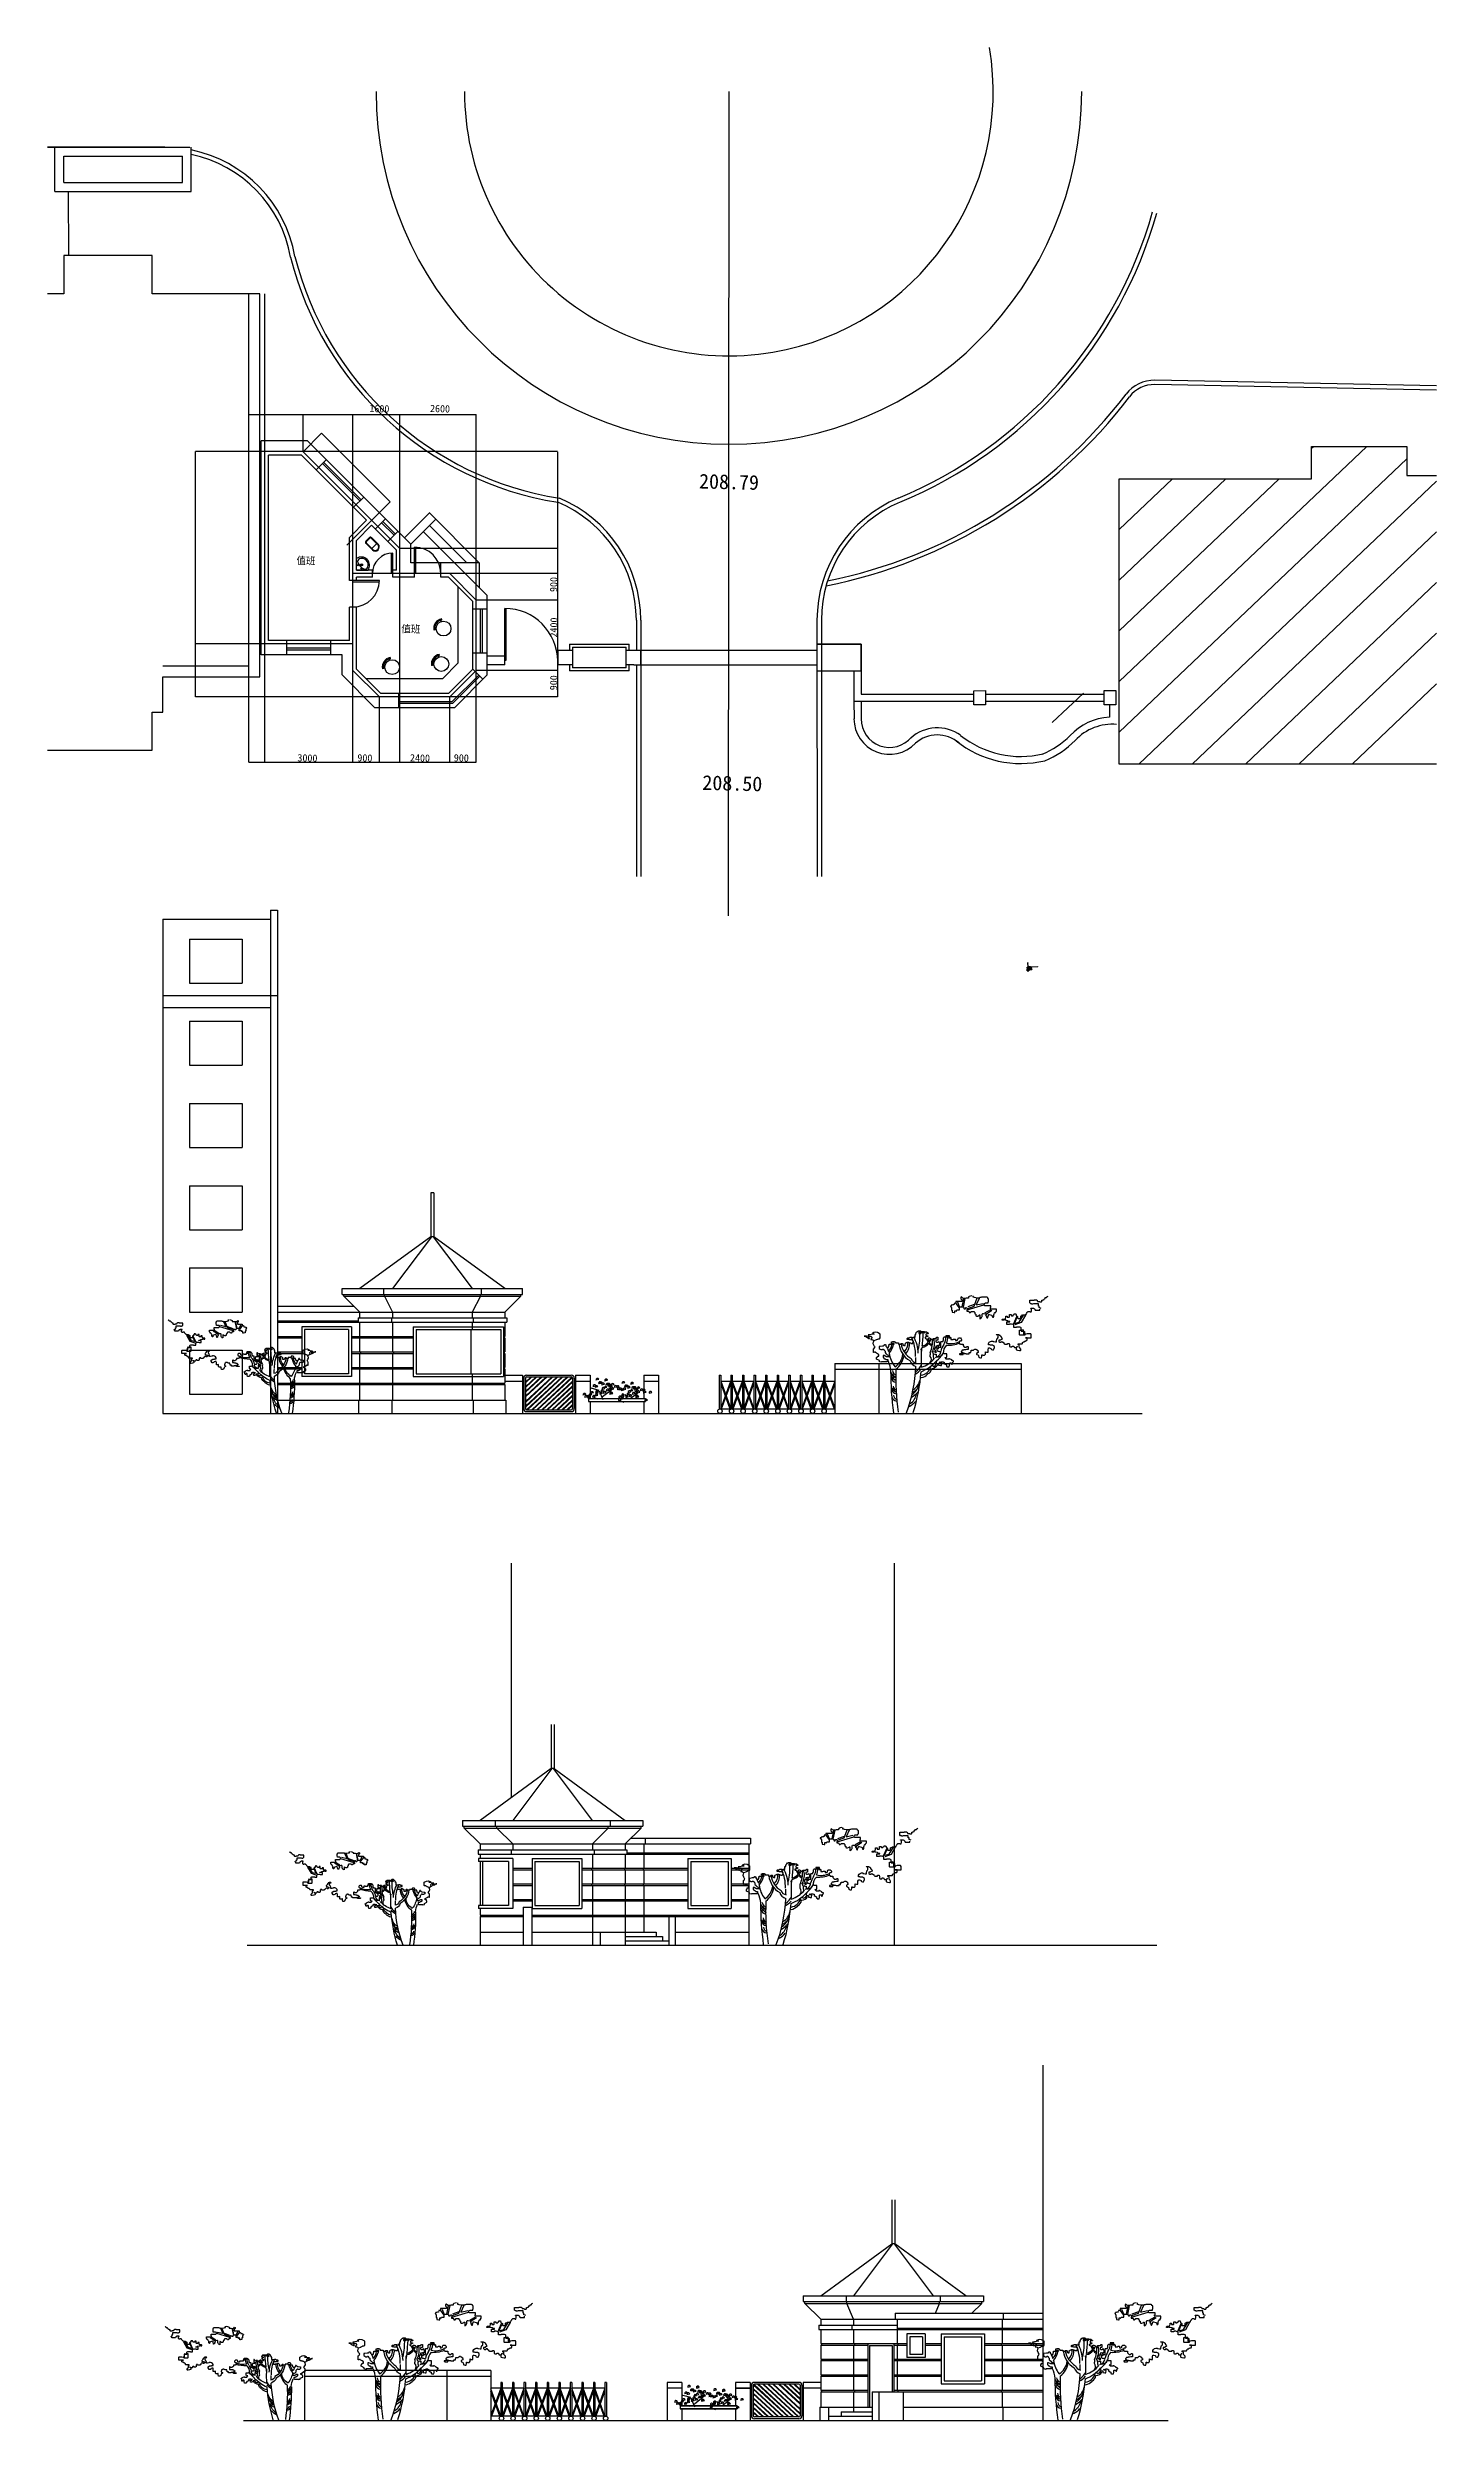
# Model space of a CAD drawing. Header units: metres. Extents: x -33557 to 13734, y -43247 to 37557.
import ezdxf

# ---------------------------------------------------------------- set-up
doc = ezdxf.new("R2010")
doc.units = ezdxf.units.M
for name, color, linetype in [('111', 3, 'Continuous'), ('PING', 6, 'Continuous'), ('SHU', 7, 'Continuous'), ('W_SH', 4, 'Continuous'), ('坐标', 7, 'Continuous')]:
    doc.layers.add(name, color=color, linetype=linetype)

msp = doc.modelspace()

# ---------------------------------------------------------------- texts
for s, height, rotation, p in [('1600', 250, 358.55, (-22599.14, 25142.86)), ('2600', 250, 358.55, (-20534.69, 25142.86)), ('208.79', 500, 358.55, (-11379.45, 22542.17)), ('值班', 250, 358.55, (-25083.78, 19964.08)), ('900', 250, 88.55, (-16203.25, 19012.51)), ('值班', 250, 358.55, (-21512.95, 17640.69)), ('2400', 250, 88.55, (-16203.25, 17462.3)), ('900', 250, 88.55, (-16203.25, 15667.32)), ('3000', 250, 358.55, (-25049.08, 13247.41)), ('900', 250, 358.55, (-23007.85, 13247.41)), ('2400', 250, 358.55, (-21217.3, 13247.41)), ('900', 250, 358.55, (-19725.17, 13247.41)), ('208.50', 500, 358.55, (-11266.41, 12279.32))]:
    msp.add_text(s, height=height, rotation=rotation).set_placement(p)
at = {"layer": 'SHU'}
for s, height, p in [('底层变电室100m', 1.44, (-188.54, 6141.14)), ('2', 1.01, (-178.74, 6141.86))]:
    msp.add_text(s, height=height, rotation=359.66, dxfattribs=at).set_placement(p)
at = {"layer": '坐标'}
for s, p in [('Y', (-169.16, 6376.42)), ('X', (163.86, 6251.81))]:
    msp.add_text(s, height=32.26, rotation=2.67, dxfattribs=at).set_placement(p)

# ---------------------------------------------------------------- blocks, each defined once
blk = doc.blocks.new('M_E2')
blk.add_line((-305.5, -117.5), (-265.5, -117.5))
for points in [[(-365.94, 138, 0.98), (-365.94, -138, 0.98)], [(-365.5, 117.5, 0.98), (-365.5, -117.5, 0.98)], [(-305.5, 117.5, 0.41), (-315.5, 107.5, 0.41)], [(0, 87.5, 0.46), (-58.59, 137.35, 0.46)], [(-20.5, 87.5, 0.41), (-50.5, 117.5, 0.41)], [(-315.5, -107.5, 0.41), (-305.5, -117.5, 0.41)], [(-58.59, -137.35, 0.46), (0, -87.5, 0.46)], [(-50.5, -117.5, 0.41), (-20.5, -87.5, 0.41)]]:
    blk.add_lwpolyline(points, format="xyb")
for points in [[(-365.94, 137.35), (-58.59, 137.35)], [(-315.5, 117.5), (-365.5, 117.5)], [(-340.5, 117.5), (-265.5, 117.5)], [(-315.5, 107.5), (-315.5, -107.5)], [(-50.5, 117.5), (-267.43, 117.5)], [(-20.5, -87.5), (-20.5, 87.5)], [(0, 87.5), (0, -87.5)], [(-381.44, -137.35), (-58.59, -137.35)], [(-315.5, -117.5), (-365.5, -117.5)], [(-340.5, -117.5), (-265.5, -117.5)], [(-265.5, -117.5), (-50.5, -117.5)]]:
    blk.add_lwpolyline(points)
blk = doc.blocks.new('M_E12')
at = {"color": 7}
for q in [(0, -393.33), (391.55, 0)]:
    blk.add_line((0, 0), q, dxfattribs=at)
for centre, radius in [((48.3, -167.5), 19.04), ((48.3, -167.5), 10), ((175.29, -175.29), 34.63), ((167.5, -48.3), 19.04), ((175.29, -175.29), 26.46), ((167.5, -48.3), 10)]:
    blk.add_circle(centre, radius, dxfattribs=at)
for centre, radius, start, end in [((161.47, -162.51), 281.69, 235.02, 35.23), ((135.71, -291.98), 100, 155.62, 251.57), ((417.8, -419.85), 409.72, 114.38, 155.62), ((174.27, -176.31), 221.92, 251.57, 18.43), ((289.93, -137.76), 100, 18.43, 114.38)]:
    blk.add_arc(centre, radius, start, end, dxfattribs=at)
blk = doc.blocks.new('M_C58LWA')
for p, q in [((-172.97, -180.5), (-193.73, -202.16)), ((-135.59, -160.36), (-161.42, -190.9)), ((-123.79, -169.63), (-149.68, -200.24)), ((123.79, -169.63), (149.68, -200.24)), ((135.59, -160.36), (161.42, -190.9)), ((172.97, -180.5), (193.73, -202.16))]:
    blk.add_line(p, q)
at = {"linetype": 'CONTINUOUS'}
blk.add_circle((0, 0), 210, dxfattribs=at)
for radius in [280, 250]:
    blk.add_arc((0, 0), radius, 226.22, 313.78)
blk = doc.blocks.new('M_G80')
at = {"color": 3, "linetype": 'CONTINUOUS'}
for p, q in [((1690.23, 3476.21), (1690.23, 3462.58)), ((1703.86, 3476.21), (1690.23, 3476.21)), ((1690.23, 3462.58), (1703.86, 3462.58)), ((1717.49, 3489.83), (1703.86, 3476.21)), ((1703.86, 3462.58), (1703.86, 3448.96)), ((1703.86, 3448.96), (1717.49, 3448.96)), ((1717.49, 3503.45), (1717.49, 3489.83)), ((1744.75, 3503.45), (1717.49, 3503.45)), ((1717.49, 3448.96), (1717.49, 3435.34)), ((1717.49, 3435.34), (1731.12, 3421.72)), ((1731.12, 3421.72), (1731.12, 3326.03)), ((1772.02, 3517.07), (1744.75, 3503.45)), ((1812.91, 3517.07), (1772.02, 3517.07)), ((1812.91, 3530.69), (1812.91, 3517.07)), ((1826.54, 3571.56), (1826.54, 3544.32)), ((1853.8, 3571.56), (1826.54, 3571.56)), ((1881.06, 3585.18), (1853.8, 3571.56)), ((1881.06, 3639.67), (1881.06, 3585.18)), ((2099.16, 3639.67), (1881.06, 3639.67)), ((1881.31, 3571.68), (2004.01, 3408.09)), ((2017.37, 3448.96), (1949.48, 3612.58)), ((2017.37, 3448.96), (2140.05, 3448.96)), ((2017.37, 3339.65), (2017.37, 3448.96)), ((2085.53, 3803.13), (2058.26, 3789.51)), ((2058.26, 3789.51), (2058.26, 3735.02)), ((2058.26, 3735.02), (2071.9, 3721.4)), ((2071.9, 3721.4), (2099.16, 3707.78)), ((2126.42, 3762.26), (2085.53, 3803.13)), ((2099.16, 3707.78), (2099.16, 3639.67)), ((2113.07, 3448.99), (2167.6, 3735.27)), ((2153.68, 3748.64), (2126.42, 3762.26)), ((2140.05, 3448.96), (2167.31, 3421.72)), ((2208.5, 3748.91), (2140.34, 3435.35)), ((2208.21, 3748.64), (2153.68, 3748.64)), ((2167.31, 3421.72), (2167.31, 3394.14)), ((2167.31, 3394.14), (2180.94, 3380.51)), ((2180.94, 3380.51), (2221.84, 3380.51)), ((2249.1, 3762.26), (2208.21, 3748.64)), ((2221.84, 3380.51), (2235.47, 3421.72)), ((2235.47, 3421.72), (2262.73, 3421.72)), ((2330.88, 3762.26), (2249.1, 3762.26)), ((2262.73, 3421.72), (2276.36, 3407.76)), ((2276.36, 3407.76), (2276.36, 3394.14)), ((2276.36, 3394.14), (2289.99, 3394.14)), ((2289.99, 3394.14), (2289.99, 3353.27)), ((2290.3, 3339.93), (2876.5, 3517.15)), ((2535.68, 3530.78), (2303.93, 3448.99)), ((2303.93, 3394.46), (2535.68, 3476.25)), ((2358.15, 3816.75), (2330.88, 3803.13)), ((2330.88, 3803.13), (2330.88, 3762.26)), ((2494.45, 3789.51), (2494.45, 3844.33)), ((2521.72, 3789.51), (2494.45, 3789.51)), ((2548.98, 3775.89), (2521.72, 3789.51)), ((2535.68, 3476.25), (2644.75, 3762.54)), ((2644.74, 3762.26), (2548.98, 3775.89)), ((2712.91, 3748.91), (2603.85, 3517.15)), ((2603.85, 3517.15), (2849.24, 3571.68)), ((2712.89, 3762.26), (2644.74, 3762.26)), ((2740.15, 3775.89), (2712.89, 3762.26)), ((2767.41, 3775.89), (2740.15, 3775.89)), ((2794.68, 3789.51), (2767.41, 3775.89)), ((2985.51, 3789.51), (2794.68, 3789.51)), ((2890.09, 3557.94), (2903.72, 3571.56)), ((2890.09, 3517.07), (2890.09, 3557.94)), ((2917.35, 3489.83), (2890.09, 3517.07)), ((2903.72, 3571.56), (2930.99, 3585.18)), ((3121.82, 3489.83), (2917.35, 3489.83)), ((2930.99, 3585.18), (3026.4, 3585.18)), ((3012.77, 3775.89), (2985.51, 3789.51)), ((3012.77, 3748.64), (3012.77, 3775.89)), ((3040.03, 3735.02), (3012.77, 3748.64)), ((3026.4, 3612.42), (3040.03, 3639.67)), ((3026.4, 3585.18), (3026.4, 3612.42)), ((3040.03, 3639.67), (3040.03, 3735.02)), ((3108.19, 3421.72), (3121.82, 3421.72)), ((3108.19, 3380.51), (3108.19, 3421.72)), ((3135.45, 3366.89), (3108.19, 3380.51)), ((3121.82, 3421.72), (3121.82, 3489.83)), ((3326.28, 3366.89), (3135.45, 3366.89)), ((3326.28, 3298.78), (3326.28, 3366.89)), ((4512.17, 3680.53), (4662.11, 3680.53)), ((4512.17, 3585.18), (4512.17, 3680.53)), ((4539.43, 3557.94), (4512.17, 3585.18)), ((4566.7, 3557.94), (4539.43, 3557.94)), ((4539.43, 3407.76), (4634.85, 3407.76)), ((4539.43, 3394.14), (4539.43, 3407.76)), ((4566.7, 3394.14), (4539.43, 3394.14)), ((4566.7, 3544.32), (4566.7, 3557.94)), ((4607.59, 3544.32), (4566.7, 3544.32)), ((4566.7, 3312.4), (4566.7, 3394.14)), ((4634.85, 3557.94), (4607.59, 3544.32)), ((4812.05, 3557.94), (4634.85, 3557.94)), ((4634.85, 3407.76), (4648.48, 3394.14)), ((4648.48, 3394.14), (4675.74, 3380.51)), ((4662.11, 3680.53), (4675.74, 3694.15)), ((4675.74, 3694.15), (4743.9, 3694.15)), ((4675.74, 3380.51), (4689.38, 3366.89)), ((4689.38, 3366.89), (4689.38, 3353.27)), ((4743.9, 3694.15), (4757.53, 3680.53)), ((4757.53, 3680.53), (4771.16, 3680.53)), ((4771.16, 3680.53), (4771.16, 3666.91)), ((4771.16, 3666.91), (4784.79, 3653.29)), ((4784.79, 3653.29), (4784.79, 3639.67)), ((4784.79, 3639.67), (4852.95, 3639.67)), ((4812.05, 3476.21), (4812.05, 3557.94)), ((4839.32, 3476.21), (4812.05, 3476.21)), ((4839.32, 3421.72), (4839.32, 3476.21)), ((4880.21, 3407.76), (4839.32, 3421.72)), ((4852.95, 3639.67), (4866.58, 3626.05)), ((4866.58, 3626.05), (4921.1, 3626.05)), ((4866.58, 3326.03), (4866.58, 3366.89)), ((4907.47, 3394.14), (4880.21, 3407.76)), ((4921.1, 3626.05), (4934.73, 3639.67)), ((4934.73, 3680.53), (4961.99, 3680.53)), ((4934.73, 3639.67), (4934.73, 3680.53)), ((4961.99, 3680.53), (4975.62, 3694.15)), ((4975.62, 3694.15), (4989.26, 3694.15)), ((4989.26, 3694.15), (5002.89, 3707.78)), ((5002.89, 3707.78), (5016.52, 3707.78)), ((5016.52, 3721.4), (5043.78, 3748.64)), ((5016.52, 3707.78), (5016.52, 3721.4)), ((5043.78, 3748.64), (5057.41, 3748.64)), ((5057.41, 3775.89), (5098.3, 3775.89)), ((5057.41, 3748.64), (5057.41, 3775.89)), ((5098.3, 3775.89), (5111.93, 3789.51)), ((5111.93, 3803.13), (5125.57, 3803.13)), ((5111.93, 3789.51), (5111.93, 3803.13)), ((5125.57, 3803.13), (5125.57, 3816.75)), ((-1022.67, 2535.28), (-1077.19, 2508.04)), ((-981.77, 2548.9), (-1022.67, 2535.28)), ((-899.99, 2535.28), (-981.77, 2548.9)), ((-804.57, 2480.8), (-899.99, 2535.28)), ((477.08, 2535.28), (504.34, 2562.53)), ((477.08, 2521.66), (477.08, 2535.28)), ((504.34, 2562.53), (531.6, 2590.11)), ((531.6, 2590.11), (545.23, 2590.11)), ((545.23, 2590.11), (558.86, 2603.73)), ((558.86, 2603.73), (627.02, 2603.73)), ((572.49, 2548.9), (572.49, 2508.04)), ((586.12, 2548.9), (572.49, 2548.9)), ((586.12, 2562.53), (586.12, 2548.9)), ((613.39, 2562.53), (586.12, 2562.53)), ((627.02, 2562.53), (599.76, 2548.9)), ((599.76, 2548.9), (599.76, 2535.28)), ((599.76, 2535.28), (627.02, 2521.66)), ((640.65, 2576.49), (613.39, 2562.53)), ((627.02, 2603.73), (640.65, 2590.11)), ((776.96, 2562.53), (627.02, 2562.53)), ((640.65, 2590.11), (640.65, 2576.49)), ((640.65, 2535.28), (749.7, 2535.28)), ((640.65, 2508.04), (640.65, 2535.28)), ((667.91, 2521.66), (681.54, 2548.9)), ((681.54, 2562.53), (790.59, 2562.53)), ((681.54, 2548.9), (681.54, 2562.53)), ((749.7, 2535.28), (763.33, 2521.66)), ((776.96, 2521.66), (776.96, 2562.53)), ((790.59, 2562.53), (817.85, 2548.9)), ((804.22, 2562.53), (845.11, 2562.53)), ((817.85, 2548.9), (831.48, 2548.9)), ((845.11, 2562.53), (872.37, 2535.28)), ((872.37, 2535.28), (886, 2535.28)), ((886, 2535.28), (886, 2508.04)), ((1731.12, 3326.03), (1758.38, 3326.03)), ((1758.38, 3326.03), (1758.38, 3257.92)), ((1758.38, 3257.92), (1772.02, 3257.92)), ((1772.02, 3257.92), (1826.54, 3244.3)), ((1826.54, 3244.3), (1853.8, 3244.3)), ((1853.8, 3312.4), (1894.69, 3312.4)), ((1853.8, 3244.3), (1853.8, 3312.4)), ((1894.69, 3312.4), (1894.69, 3298.78)), ((1894.69, 3298.78), (1908.32, 3298.78)), ((1908.32, 3312.4), (1921.96, 3339.65)), ((1908.32, 3298.78), (1908.32, 3312.4)), ((1921.96, 3339.65), (2017.37, 3339.65)), ((2289.99, 3353.27), (2276.36, 3339.65)), ((2276.36, 3339.65), (2276.36, 3298.78)), ((2276.36, 3298.78), (2330.88, 3298.78)), ((2330.88, 3298.78), (2344.51, 3285.16)), ((2344.51, 3285.16), (2344.51, 3271.54)), ((2344.51, 3271.54), (2358.15, 3271.54)), ((2358.15, 3271.54), (2358.15, 3244.3)), ((2358.15, 3244.3), (2399.04, 3244.3)), ((2399.04, 3244.3), (2412.67, 3271.54)), ((2412.67, 3271.54), (2426.3, 3271.54)), ((2426.3, 3285.16), (2535.35, 3285.16)), ((2426.3, 3271.54), (2426.3, 3285.16)), ((2535.35, 3285.16), (2535.35, 3271.54)), ((2535.35, 3271.54), (2548.98, 3257.92)), ((2548.98, 3257.92), (2548.98, 3244.3)), ((2548.98, 3244.3), (2562.95, 3244.3)), ((2562.95, 3244.3), (2562.95, 3203.43)), ((2562.95, 3203.43), (2576.58, 3189.81)), ((2576.58, 3189.81), (2590.21, 3189.81)), ((2590.21, 3189.81), (2590.21, 3135.32)), ((2590.21, 3135.32), (2603.84, 3135.32)), ((2603.84, 3135.32), (2617.47, 3121.7)), ((2617.47, 3121.7), (2658.37, 3121.7)), ((2658.37, 3121.7), (2712.89, 3148.94)), ((2712.89, 3148.94), (2726.52, 3162.56)), ((2726.52, 3162.56), (2740.15, 3162.56)), ((2740.15, 3162.56), (2740.15, 3026.35)), ((2740.15, 3026.35), (2767.41, 3039.97)), ((2767.41, 3039.97), (2794.68, 3067.21)), ((2794.68, 3067.21), (2808.31, 3094.46)), ((2808.31, 3094.46), (2821.94, 3108.08)), ((2821.94, 3189.81), (2835.57, 3217.05)), ((2821.94, 3108.08), (2821.94, 3189.81)), ((2835.57, 3217.05), (2862.83, 3217.05)), ((2862.83, 3217.05), (2930.99, 3203.43)), ((2917.4, 3230.86), (3121.89, 3353.56)), ((2930.99, 3203.43), (2944.62, 3189.81)), ((2958.25, 3162.56), (2930.99, 3148.94)), ((2930.99, 3148.94), (2958.25, 3135.32)), ((2944.62, 3189.81), (2958.25, 3189.81)), ((2958.25, 3189.81), (2958.25, 3162.56)), ((2958.25, 3135.32), (2958.25, 3121.7)), ((2958.25, 3121.7), (2971.88, 3108.08)), ((2971.88, 3108.08), (2971.88, 3067.21)), ((2971.88, 3067.21), (2999.14, 3067.21)), ((2971.93, 3203.6), (3162.79, 3326.29)), ((2999.14, 3067.21), (2999.14, 3053.59)), ((2999.14, 3053.59), (3012.77, 3053.59)), ((3012.77, 3080.83), (3026.4, 3108.08)), ((3012.77, 3053.59), (3012.77, 3080.83)), ((3026.4, 3121.7), (3040.03, 3148.94)), ((3026.4, 3108.08), (3026.4, 3121.7)), ((3040.03, 3176.19), (3067.29, 3176.19)), ((3040.03, 3148.94), (3040.03, 3176.19)), ((3067.29, 3176.19), (3149.08, 3148.94)), ((3149.08, 3148.94), (3162.71, 3135.32)), ((3162.71, 3135.32), (3189.97, 3135.32)), ((3189.97, 3135.32), (3189.97, 3080.83)), ((3189.97, 3080.83), (3217.23, 3080.83)), ((3217.23, 3080.83), (3230.87, 3108.08)), ((3230.87, 3176.19), (3244.5, 3189.81)), ((3230.87, 3108.08), (3230.87, 3176.19)), ((3244.5, 3189.81), (3258.13, 3230.67)), ((3258.13, 3230.67), (3271.76, 3244.3)), ((3271.76, 3244.3), (3299.02, 3244.3)), ((3299.02, 3271.54), (3326.28, 3298.78)), ((3299.02, 3244.3), (3299.02, 3271.54)), ((3530.75, 2999.1), (3544.38, 3012.73)), ((3530.75, 2971.52), (3530.75, 2999.1)), ((3585.27, 2971.52), (3530.75, 2971.52)), ((3544.38, 3012.73), (3639.79, 3012.73)), ((3585.27, 2985.14), (3585.27, 2971.52)), ((3626.16, 2985.14), (3585.27, 2985.14)), ((3626.16, 2971.52), (3626.16, 2985.14)), ((3653.42, 2971.52), (3626.16, 2971.52)), ((3639.79, 3026.35), (3653.42, 3080.83)), ((3639.79, 3012.73), (3639.79, 3026.35)), ((3653.42, 3121.7), (3707.95, 3121.7)), ((3653.42, 3080.83), (3653.42, 3121.7)), ((3707.95, 2957.9), (3653.42, 2971.52)), ((3694.32, 2917.03), (3803.36, 2917.03)), ((3694.32, 2821.68), (3694.32, 2917.03)), ((3789.73, 2821.68), (3694.32, 2821.68)), ((3707.95, 3121.7), (3707.95, 3080.83)), ((3707.95, 3080.83), (3776.1, 3080.83)), ((3721.58, 2957.9), (3707.95, 2957.9)), ((3748.84, 2930.65), (3721.58, 2957.9)), ((3803.36, 2930.65), (3748.84, 2930.65)), ((3776.1, 3080.83), (3789.73, 3094.46)), ((3789.73, 3176.19), (3844.26, 3176.19)), ((3789.73, 3094.46), (3789.73, 3176.19)), ((3789.73, 2835.3), (3789.73, 2821.68)), ((3857.89, 2835.3), (3789.73, 2835.3)), ((3803.36, 2917.03), (3803.36, 2930.65)), ((3844.26, 3176.19), (3844.26, 3148.94)), ((3844.26, 3148.94), (3857.89, 3135.32)), ((3857.89, 3135.32), (3912.41, 3135.32)), ((3912.41, 2821.68), (3857.89, 2835.3)), ((3912.41, 3148.94), (3926.04, 3162.56)), ((3912.41, 3135.32), (3912.41, 3148.94)), ((3939.67, 2808.06), (3912.41, 2821.68)), ((3912.59, 2849.15), (4130.71, 2903.68)), ((3926.04, 3176.19), (3953.3, 3176.19)), ((3926.04, 3162.56), (3926.04, 3176.19)), ((3939.67, 2712.71), (3939.67, 2808.06)), ((4035.09, 2712.71), (3939.67, 2712.71)), ((3939.85, 2862.78), (4048.92, 3108.17)), ((3953.3, 3203.43), (4007.83, 3203.43)), ((3953.3, 3176.19), (3953.3, 3203.43)), ((3967.12, 2862.78), (4062.55, 3080.9)), ((4198.88, 2890.05), (3980.75, 2808.25)), ((4007.83, 3203.43), (4007.83, 3189.81)), ((4007.83, 3189.81), (4021.46, 3176.19)), ((4021.46, 3176.19), (4021.46, 3135.32)), ((4021.46, 3135.32), (4048.72, 3135.32)), ((4035.09, 2726.33), (4035.09, 2712.71)), ((4157.77, 2726.33), (4035.09, 2726.33)), ((4048.72, 3135.32), (4048.72, 3121.7)), ((4048.72, 3121.7), (4062.35, 3121.7)), ((4062.35, 3121.7), (4075.98, 3108.08)), ((4075.98, 3108.08), (4075.98, 3053.59)), ((4075.98, 3053.59), (4089.61, 3039.97)), ((4089.61, 3039.97), (4157.77, 3039.97)), ((4130.71, 2903.68), (4280.67, 3149.07)), ((4144.14, 2617.35), (4198.66, 2617.35)), ((4144.14, 2453.55), (4144.14, 2617.35)), ((4157.77, 3039.97), (4185.03, 3067.21)), ((4185.03, 2712.71), (4157.77, 2726.33)), ((4185.03, 3121.7), (4198.66, 3135.32)), ((4185.03, 3067.21), (4185.03, 3121.7)), ((4198.66, 2699.08), (4185.03, 2712.71)), ((4198.66, 3135.32), (4225.92, 3135.32)), ((4198.66, 2617.35), (4198.66, 2699.08)), ((4212.29, 2617.35), (4198.66, 2603.73)), ((4198.66, 2603.73), (4198.66, 2590.11)), ((4198.66, 2590.11), (4253.19, 2590.11)), ((4348.84, 3149.07), (4198.88, 2890.05)), ((4239.55, 2617.35), (4212.29, 2617.35)), ((4225.92, 3135.32), (4253.19, 3162.56)), ((4266.82, 2630.98), (4239.55, 2617.35)), ((4253.19, 3162.56), (4334.97, 3162.56)), ((4253.19, 2590.11), (4294.08, 2576.49)), ((4294.08, 2590.11), (4266.82, 2630.98)), ((4294.08, 2480.8), (4294.08, 2590.11)), ((4294.08, 2576.49), (4321.34, 2576.49)), ((4321.34, 2576.49), (4321.34, 2521.66)), ((4334.97, 3162.56), (4348.6, 3176.19)), ((4348.6, 3176.19), (4375.86, 3176.19)), ((4375.86, 3176.19), (4389.49, 3217.05)), ((4389.49, 3217.05), (4416.76, 3244.3)), ((4416.76, 3257.92), (4430.39, 3257.92)), ((4416.76, 3244.3), (4416.76, 3257.92)), ((4430.39, 3271.54), (4444.02, 3285.16)), ((4430.39, 3257.92), (4430.39, 3271.54)), ((4444.02, 3285.16), (4512.17, 3285.16)), ((4512.17, 3285.16), (4525.8, 3271.54)), ((4525.8, 3271.54), (4553.07, 3271.54)), ((4553.07, 3271.54), (4566.7, 3312.4)), ((4689.38, 3353.27), (4703.01, 3326.03)), ((4703.01, 3326.03), (4866.58, 3326.03)), ((-1363.44, 2412.69), (-1336.18, 2412.69)), ((-1281.65, 2412.69), (-1363.44, 2412.69)), ((-1336.18, 2412.69), (-1308.92, 2399.06)), ((-1308.92, 2399.06), (-1254.39, 2358.2)), ((-1158.98, 2399.06), (-1281.65, 2412.69)), ((-1254.39, 2358.2), (-1199.87, 2330.96)), ((-1009.04, 2480.8), (-1227.13, 2453.55)), ((-1227.13, 2453.55), (-1186.24, 2412.69)), ((-1213.5, 2426.31), (-1199.87, 2412.69)), ((-1213.5, 2412.69), (-1213.5, 2426.31)), ((-1186.24, 2371.82), (-1213.5, 2412.69)), ((-1199.87, 2412.69), (-1131.71, 2412.69)), ((-1199.87, 2330.96), (-1172.61, 2330.96)), ((-1186.24, 2412.69), (-1158.98, 2399.06)), ((-1172.61, 2330.96), (-1186.24, 2371.82)), ((-1131.71, 2412.69), (-1090.82, 2371.82)), ((-1090.82, 2344.58), (-1131.71, 2303.71)), ((-1131.71, 2303.71), (-1131.71, 2290.09)), ((-1131.71, 2290.09), (-1090.82, 2290.09)), ((-1090.82, 2371.82), (-1090.82, 2344.58)), ((-1090.82, 2290.09), (-1063.56, 2276.47)), ((-1077.19, 2508.04), (-1077.19, 2494.42)), ((-1077.19, 2494.42), (-1036.3, 2494.42)), ((-1063.56, 2276.47), (-1063.56, 2262.85)), ((-1063.56, 2262.85), (-1036.3, 2249.22)), ((-1049.93, 2167.49), (-1036.3, 2194.74)), ((-1049.93, 2139.91), (-1049.93, 2167.49)), ((-1022.67, 2085.42), (-1049.93, 2139.91)), ((-1036.3, 2494.42), (-1009.04, 2480.8)), ((-1036.3, 2194.74), (-1022.67, 2235.6)), ((-1036.3, 1962.83), (-1009.04, 1976.45)), ((-1036.3, 1826.61), (-1036.3, 1962.83)), ((-1022.67, 1826.61), (-1036.3, 1826.61)), ((-1022.67, 2235.6), (-1009.04, 2249.22)), ((-995.4, 2044.56), (-1022.67, 2085.42)), ((-995.4, 1840.23), (-1022.67, 1826.61)), ((-1009.04, 2249.22), (-954.51, 2276.47)), ((-1009.04, 1976.45), (-995.4, 2003.69)), ((-981.77, 2017.31), (-995.4, 2044.56)), ((-995.4, 2017.31), (-981.77, 2017.31)), ((-995.4, 2003.69), (-995.4, 2017.31)), ((-968.14, 1840.23), (-995.4, 1840.23)), ((-968.14, 1826.61), (-968.14, 1840.23)), ((-899.99, 1785.74), (-968.14, 1826.61)), ((-954.51, 2276.47), (-940.88, 2276.47)), ((-940.88, 2276.47), (-927.25, 2290.09)), ((-927.25, 2290.09), (-886.36, 2303.71)), ((-845.46, 1758.5), (-899.99, 1785.74)), ((-899.99, 1703.67), (-845.46, 1703.67)), ((-899.99, 1676.43), (-899.99, 1703.67)), ((-886.36, 2303.71), (-872.73, 2317.33)), ((-872.73, 2317.33), (-818.2, 2317.33)), ((-845.46, 1703.67), (-845.46, 1758.5)), ((-831.83, 2044.56), (-831.83, 1976.45)), ((-804.57, 2044.56), (-831.83, 2044.56)), ((-831.83, 1976.45), (-804.57, 1949.21)), ((-818.2, 2317.33), (-804.57, 2344.58)), ((-804.57, 2344.58), (-804.57, 2480.8)), ((-722.79, 2058.18), (-804.57, 2044.56)), ((-804.57, 1949.21), (-777.31, 1935.58)), ((-777.31, 1935.58), (-722.79, 1935.58)), ((-681.89, 2058.18), (-722.79, 2058.18)), ((-722.79, 1935.58), (-709.15, 1949.21)), ((-709.15, 1949.21), (-681.89, 1949.21)), ((-695.52, 1717.64), (-695.52, 1649.19)), ((-654.63, 1717.64), (-695.52, 1717.64)), ((-681.89, 2071.8), (-668.26, 2071.8)), ((-681.89, 1949.21), (-681.89, 1935.58)), ((-681.89, 1935.58), (-668.26, 1935.58)), ((-668.26, 2071.8), (-654.63, 2085.42)), ((-668.26, 1935.58), (-654.63, 1908.34)), ((-654.63, 2085.42), (-641, 2085.42)), ((-654.63, 1908.34), (-627.37, 1881.1)), ((-600.11, 1690.05), (-654.63, 1717.64)), ((-641, 2112.67), (-613.74, 2112.67)), ((-641, 2085.42), (-641, 2112.67)), ((-627.37, 1881.1), (-627.37, 1826.61)), ((-627.37, 1826.61), (-600.11, 1799.37)), ((-613.74, 2112.67), (-613.74, 2099.04)), ((-613.74, 2099.04), (-600.11, 2099.04)), ((-600.11, 2099.04), (-600.11, 2058.18)), ((-600.11, 2058.18), (-572.85, 2030.94)), ((-600.11, 1799.37), (-600.11, 1785.74)), ((-600.11, 1785.74), (-572.85, 1772.12)), ((-572.85, 1676.43), (-600.11, 1690.05)), ((-572.85, 2030.94), (-559.21, 2030.94)), ((-572.85, 1772.12), (-545.58, 1744.88)), ((-559.21, 2030.94), (-559.21, 2017.31)), ((-559.21, 2017.31), (-504.69, 2017.31)), ((-545.58, 1744.88), (-531.95, 1744.88)), ((-531.95, 1744.88), (-504.69, 1731.26)), ((-504.69, 2017.31), (-491.06, 2044.56)), ((-504.69, 1731.26), (-491.06, 1717.64)), ((-491.06, 2071.8), (-477.43, 2085.42)), ((-491.06, 2044.56), (-491.06, 2071.8)), ((-491.06, 1717.64), (-491.06, 1703.67)), ((-491.06, 1703.67), (-477.43, 1690.05)), ((-477.43, 2126.29), (-300.23, 2126.29)), ((-477.43, 2085.42), (-477.43, 2126.29)), ((-477.43, 1690.05), (-477.43, 1676.43)), ((-395.64, 2208.36), (-382.01, 2208.36)), ((-395.64, 2153.87), (-395.64, 2208.36)), ((-300.23, 2153.87), (-395.64, 2153.87)), ((-382.01, 2208.36), (-354.75, 2221.98)), ((-354.75, 2221.98), (-286.6, 2221.98)), ((-300.23, 2126.29), (-300.23, 2153.87)), ((-286.6, 2221.98), (-286.6, 2208.36)), ((-286.6, 2208.36), (-272.96, 2208.36)), ((-272.96, 2208.36), (-272.96, 2194.74)), ((-272.96, 2194.74), (-259.33, 2194.74)), ((-259.33, 2194.74), (-259.33, 2167.49)), ((-259.33, 2167.49), (-150.29, 2167.49)), ((-150.29, 2167.49), (-150.29, 2126.29)), ((-150.29, 2126.29), (-82.13, 2126.29)), ((-82.13, 2126.29), (-68.5, 2139.91)), ((-68.5, 2139.91), (-54.87, 2153.87)), ((-54.87, 2153.87), (-13.64, 2153.87)), ((-13.64, 2153.87), (-0.01, 2139.91)), ((-0.01, 2139.91), (-0.01, 2099.04)), ((-0.01, 2099.04), (13.63, 2085.42)), ((13.63, 2085.42), (27.26, 2085.42)), ((27.26, 2085.42), (40.89, 2071.8)), ((40.89, 2071.8), (81.78, 2071.8)), ((81.78, 2139.91), (95.41, 2153.87)), ((81.78, 2071.8), (81.78, 2139.91)), ((95.41, 2153.87), (109.04, 2167.49)), ((109.04, 2167.49), (136.3, 2181.12)), ((136.3, 2181.12), (149.93, 2181.12)), ((149.93, 2194.74), (218.09, 2194.74)), ((149.93, 2181.12), (149.93, 2194.74)), ((163.57, 2330.96), (177.2, 2344.58)), ((163.57, 2290.09), (163.57, 2330.96)), ((218.09, 2290.09), (163.57, 2290.09)), ((177.2, 2344.58), (231.72, 2344.58)), ((245.35, 2276.47), (218.09, 2290.09)), ((218.09, 2194.74), (218.09, 2181.12)), ((218.09, 2181.12), (231.72, 2167.49)), ((231.72, 2344.58), (258.98, 2371.82)), ((231.72, 2167.49), (286.24, 2167.49)), ((313.51, 2276.47), (245.35, 2276.47)), ((258.98, 2371.82), (327.14, 2371.82)), ((286.24, 2167.49), (286.24, 2153.87)), ((286.24, 2153.87), (354.4, 2153.87)), ((340.77, 2262.85), (313.51, 2276.47)), ((327.14, 2371.82), (340.77, 2358.2)), ((340.77, 2358.2), (422.55, 2358.2)), ((368.03, 2235.6), (340.77, 2262.85)), ((354.4, 2181.12), (368.03, 2194.74)), ((354.4, 2153.87), (354.4, 2181.12)), ((368.03, 2194.74), (368.03, 2235.6)), ((422.55, 2358.2), (436.18, 2371.82)), ((436.18, 2467.17), (463.45, 2467.17)), ((436.18, 2371.82), (436.18, 2467.17)), ((463.45, 2508.04), (477.08, 2521.66)), ((463.45, 2467.17), (463.45, 2508.04)), ((572.49, 2508.04), (640.65, 2508.04)), ((627.02, 2521.66), (667.91, 2521.66)), ((763.33, 2521.66), (776.96, 2521.66)), ((790.59, 2371.82), (790.59, 2344.58)), ((817.85, 2371.82), (790.59, 2371.82)), ((790.59, 2344.58), (804.22, 2330.96)), ((804.22, 2330.96), (831.48, 2330.96)), ((845.11, 2494.42), (817.85, 2480.8)), ((817.85, 2480.8), (817.85, 2439.93)), ((817.85, 2439.93), (831.48, 2439.93)), ((817.85, 2385.44), (817.85, 2371.82)), ((845.11, 2385.44), (817.85, 2385.44)), ((831.48, 2439.93), (858.74, 2426.31)), ((831.48, 2330.96), (845.11, 2303.71)), ((899.64, 2494.42), (845.11, 2494.42)), ((872.37, 2399.06), (845.11, 2385.44)), ((845.11, 2303.71), (913.27, 2303.71)), ((858.74, 2426.31), (886, 2426.31)), ((886, 2399.06), (872.37, 2399.06)), ((886, 2508.04), (899.64, 2508.04)), ((886, 2426.31), (886, 2399.06)), ((899.64, 2508.04), (899.64, 2494.42)), ((913.27, 2344.58), (954.16, 2344.58)), ((913.27, 2303.71), (913.27, 2344.58)), ((954.16, 2344.58), (981.42, 2330.96)), ((981.42, 2330.96), (981.42, 2317.33)), ((981.42, 2317.33), (995.05, 2317.33)), ((995.05, 2317.33), (995.05, 2303.71)), ((995.05, 2303.71), (1022.31, 2303.71)), ((1022.31, 2303.71), (1035.95, 2290.09)), ((1035.95, 2290.09), (1063.21, 2290.09)), ((1063.21, 2290.09), (1063.21, 2276.47)), ((1063.21, 2276.47), (1076.84, 2276.47)), ((1076.84, 2330.96), (1144.99, 2330.96)), ((1076.84, 2276.47), (1076.84, 2330.96)), ((1117.73, 1853.85), (1090.47, 1853.85)), ((1172.25, 1826.61), (1117.73, 1853.85)), ((1117.73, 1785.74), (1144.99, 1772.12)), ((1131.36, 1976.45), (1131.36, 1921.96)), ((1144.99, 1976.45), (1131.36, 1976.45)), ((1131.36, 1921.96), (1144.99, 1908.34)), ((1144.99, 2330.96), (1172.25, 2317.33)), ((1172.25, 2003.69), (1144.99, 1990.07)), ((1144.99, 1990.07), (1144.99, 1976.45)), ((1144.99, 1908.34), (1144.99, 1894.72)), ((1144.99, 1894.72), (1158.62, 1881.1)), ((1144.99, 1772.12), (1185.89, 1772.12)), ((1158.62, 1881.1), (1172.25, 1881.1)), ((1172.25, 2317.33), (1213.15, 2371.82)), ((1172.25, 2249.22), (1172.25, 2208.36)), ((1185.89, 2249.22), (1172.25, 2249.22)), ((1172.25, 2208.36), (1199.52, 2194.74)), ((1172.25, 2058.18), (1172.25, 2017.31)), ((1213.15, 2058.18), (1172.25, 2058.18)), ((1172.25, 2017.31), (1185.89, 2017.31)), ((1226.78, 2003.69), (1172.25, 2003.69)), ((1172.25, 1881.1), (1172.25, 1812.99)), ((1172.25, 1812.99), (1172.25, 1826.61)), ((1213.15, 2262.85), (1185.89, 2249.22)), ((1185.89, 2017.31), (1185.89, 2003.69)), ((1185.89, 2003.69), (1213.15, 1990.07)), ((1185.89, 1772.12), (1185.89, 1690.05)), ((1185.89, 1690.05), (1199.52, 1690.05)), ((1199.52, 2194.74), (1240.41, 2194.74)), ((1213.15, 2371.82), (1240.41, 2371.82)), ((1240.41, 2262.85), (1213.15, 2262.85)), ((1240.41, 2071.8), (1213.15, 2058.18)), ((1213.15, 1990.07), (1226.78, 1990.07)), ((1226.78, 1894.72), (1226.78, 2003.69)), ((1226.78, 1990.07), (1226.78, 1976.45)), ((1226.78, 1976.45), (1267.67, 1976.45)), ((1254.04, 1867.47), (1226.78, 1894.72)), ((1240.41, 2371.82), (1240.41, 2262.85)), ((1240.41, 2194.74), (1267.67, 2208.36)), ((1254.04, 2071.8), (1254.04, 2017.31)), ((1308.56, 2071.8), (1254.04, 2071.8)), ((1254.04, 2017.31), (1349.46, 2017.31)), ((1294.93, 1867.47), (1254.04, 1867.47)), ((1267.67, 2208.36), (1281.3, 2221.98)), ((1267.67, 1976.45), (1281.3, 1990.07)), ((1281.3, 2221.98), (1281.3, 2194.74)), ((1281.3, 2194.74), (1294.93, 2181.12)), ((1281.3, 1990.07), (1281.3, 2044.56)), ((1294.93, 2181.12), (1294.93, 2167.49)), ((1294.93, 2167.49), (1308.56, 2167.49)), ((1322.19, 1853.85), (1294.93, 1867.47)), ((1308.56, 2167.49), (1308.56, 2071.8)), ((1349.46, 1853.85), (1322.19, 1853.85)), ((1349.46, 2208.36), (1363.09, 2221.98)), ((1349.46, 2017.31), (1349.46, 2208.36)), ((1363.09, 2221.98), (1431.24, 2221.98)), ((1444.87, 1812.99), (1417.61, 1812.99)), ((1431.24, 2249.22), (1444.87, 2262.85)), ((1431.24, 2221.98), (1431.24, 2249.22)), ((1444.87, 2344.58), (1472.14, 2371.82)), ((1444.87, 2262.85), (1444.87, 2344.58)), ((1444.87, 1799.37), (1444.87, 1812.99)), ((1472.14, 1785.74), (1444.87, 1799.37)), ((1472.14, 2385.44), (1622.08, 2385.44)), ((1472.14, 2371.82), (1472.14, 2385.44)), ((1567.55, 1785.74), (1472.14, 1785.74)), ((1526.66, 2426.31), (1526.66, 2412.69)), ((1662.97, 2426.31), (1526.66, 2426.31)), ((1526.66, 2412.69), (1649.34, 2412.69)), ((1567.55, 1676.43), (1567.55, 1785.74)), ((1622.08, 2385.44), (1635.71, 2371.82)), ((1635.71, 2371.82), (1649.34, 2371.82)), ((1649.34, 2412.69), (1649.34, 2385.44)), ((1649.34, 2385.44), (1676.6, 2385.44)), ((1649.34, 2371.82), (1662.97, 2358.2)), ((1662.97, 2330.96), (1662.97, 2426.31)), ((1662.97, 2358.2), (1662.97, 2330.96)), ((1676.6, 2385.44), (1676.6, 2371.82)), ((1676.6, 2371.82), (1690.23, 2358.2)), ((1690.23, 2358.2), (1703.86, 2358.2)), ((1703.86, 2358.2), (1703.86, 2290.09)), ((1703.86, 2290.09), (1785.65, 2290.09)), ((1785.65, 2290.09), (1799.28, 2303.71)), ((1799.28, 2303.71), (1867.43, 2303.71)), ((1867.43, 2303.71), (1867.43, 2249.22)), ((1867.43, 2249.22), (1908.32, 2249.22)), ((1908.32, 2249.22), (1935.59, 2262.85)), ((1935.59, 2262.85), (1949.22, 2276.47)), ((1949.22, 2303.71), (1962.85, 2330.96)), ((1949.22, 2276.47), (1949.22, 2303.71)), ((1962.85, 2330.96), (1976.48, 2344.58)), ((1976.48, 2344.58), (2044.63, 2344.58)), ((2031, 2235.6), (2003.74, 2221.98)), ((2003.74, 2221.98), (2003.74, 2153.87)), ((2003.74, 2153.87), (2017.37, 2139.91)), ((2017.37, 2139.91), (2044.63, 2139.91)), ((2017.37, 1785.74), (2017.37, 1772.12)), ((2044.63, 1785.74), (2017.37, 1785.74)), ((2017.37, 1772.12), (2031, 1758.5)), ((2058.26, 2235.6), (2031, 2235.6)), ((2031, 1758.5), (2140.05, 1758.5)), ((2044.63, 2344.58), (2071.9, 2317.33)), ((2044.63, 2139.91), (2044.63, 2126.29)), ((2044.63, 2126.29), (2140.05, 2126.29)), ((2071.9, 1799.37), (2044.63, 1785.74)), ((2085.53, 2262.85), (2058.26, 2235.6)), ((2071.9, 2317.33), (2085.53, 2290.09)), ((2099.16, 1881.1), (2071.9, 1867.47)), ((2071.9, 1867.47), (2071.9, 1840.23)), ((2071.9, 1840.23), (2099.16, 1840.23)), ((2167.31, 1799.37), (2071.9, 1799.37)), ((2085.53, 2290.09), (2085.53, 2262.85)), ((2112.79, 1908.34), (2099.16, 1881.1)), ((2099.16, 1840.23), (2112.79, 1826.61)), ((2167.31, 1908.34), (2112.79, 1908.34)), ((2112.79, 1826.61), (2126.42, 1826.61)), ((2140.05, 2126.29), (2140.05, 2071.8)), ((2140.05, 2071.8), (2167.31, 2044.56)), ((2140.05, 1772.12), (2153.68, 1799.37)), ((2140.05, 1758.5), (2140.05, 1772.12)), ((2153.68, 1826.61), (2153.68, 1812.99)), ((2153.68, 1812.99), (2167.31, 1812.99)), ((2153.68, 1799.37), (2235.47, 1799.37)), ((2167.31, 2044.56), (2208.21, 2017.31)), ((2167.31, 1921.96), (2167.31, 1908.34)), ((2221.84, 1921.96), (2167.31, 1921.96)), ((2167.31, 1812.99), (2167.31, 1799.37)), ((2208.21, 2017.31), (2249.1, 2017.31)), ((2262.73, 1935.58), (2221.84, 1921.96)), ((2235.47, 1799.37), (2249.1, 1785.74)), ((2249.1, 2017.31), (2276.36, 2030.94)), ((2249.1, 1785.74), (2358.15, 1785.74)), ((2317.25, 1935.58), (2262.73, 1935.58)), ((2276.36, 2044.56), (2303.62, 2044.56)), ((2276.36, 2030.94), (2276.36, 2044.56)), ((2303.62, 2044.56), (2317.25, 2030.94)), ((2317.25, 2030.94), (2317.25, 1935.58)), ((2358.15, 1826.61), (2412.67, 1826.61)), ((2358.15, 1785.74), (2358.15, 1826.61)), ((2412.67, 1853.85), (2426.3, 1881.1)), ((2412.67, 1826.61), (2412.67, 1853.85)), ((2426.3, 1908.34), (2508.09, 1908.34)), ((2426.3, 1881.1), (2426.3, 1908.34)), ((2508.09, 1908.34), (2535.35, 1935.58)), ((2535.35, 1935.58), (2562.95, 1949.21)), ((2562.95, 1949.21), (2590.21, 1949.21)), ((2590.21, 1949.21), (2603.84, 1935.58)), ((2603.84, 1935.58), (2631.1, 1935.58)), ((2672, 1826.61), (2617.47, 1799.37)), ((2617.47, 1799.37), (2617.47, 1772.12)), ((2617.47, 1772.12), (2631.1, 1758.5)), ((2631.1, 1935.58), (2631.1, 1921.96)), ((2631.1, 1921.96), (2644.74, 1908.34)), ((2631.1, 1758.5), (2658.37, 1744.88)), ((2644.74, 1908.34), (2658.37, 1908.34)), ((2658.37, 1908.34), (2658.37, 1867.47)), ((2658.37, 1867.47), (2672, 1867.47)), ((2658.37, 1744.88), (2685.63, 1717.64)), ((2672, 1867.47), (2672, 1826.61)), ((2685.63, 1717.64), (2685.63, 1703.67)), ((2685.63, 1703.67), (2699.26, 1676.43)), ((2794.68, 1635.56), (2808.31, 1690.05)), ((2808.31, 1744.88), (2821.94, 1744.88)), ((2808.31, 1690.05), (2808.31, 1744.88)), ((2821.94, 1744.88), (2835.57, 1731.26)), ((2835.57, 1731.26), (2903.72, 1731.26)), ((2903.72, 1731.26), (2917.35, 1744.88)), ((2917.35, 1744.88), (2930.99, 1772.12)), ((2930.99, 1853.85), (2971.88, 1840.23)), ((2930.99, 1772.12), (2930.99, 1853.85)), ((2971.88, 1840.23), (3026.4, 1840.23)), ((3026.4, 1949.21), (3040.03, 1976.45)), ((3026.4, 1840.23), (3026.4, 1949.21)), ((3040.03, 2153.87), (3067.29, 2194.74)), ((3040.03, 2099.04), (3040.03, 2153.87)), ((3094.56, 2099.04), (3040.03, 2099.04)), ((3040.03, 1990.07), (3080.93, 1990.07)), ((3040.03, 1976.45), (3040.03, 1990.07)), ((3067.29, 2194.74), (3108.19, 2221.98)), ((3080.93, 1990.07), (3121.82, 1976.45)), ((3108.19, 2085.42), (3094.56, 2099.04)), ((3108.19, 2221.98), (3149.08, 2235.6)), ((3189.97, 2085.42), (3108.19, 2085.42)), ((3121.82, 1976.45), (3135.45, 1962.83)), ((3135.45, 1962.83), (3135.45, 1949.21)), ((3135.45, 1949.21), (3149.08, 1935.58)), ((3149.08, 2235.6), (3203.6, 2235.6)), ((3149.08, 1935.58), (3189.97, 1921.96)), ((3258.13, 2044.56), (3189.97, 2085.42)), ((3189.97, 1921.96), (3217.23, 1921.96)), ((3203.6, 2235.6), (3203.6, 2221.98)), ((3203.6, 2221.98), (3230.87, 2221.98)), ((3217.23, 1921.96), (3258.13, 2003.69)), ((3230.87, 2221.98), (3285.39, 2208.36)), ((3258.13, 2003.69), (3258.13, 2044.56)), ((3285.39, 2208.36), (3326.28, 2208.36)), ((3312.65, 2453.55), (3326.28, 2467.17)), ((3380.81, 2453.55), (3312.65, 2453.55)), ((3326.28, 2467.17), (3394.44, 2467.17)), ((3326.28, 2262.85), (3339.91, 2290.09)), ((3326.28, 2208.36), (3326.28, 2262.85)), ((3339.91, 2303.71), (3353.54, 2317.33)), ((3339.91, 2290.09), (3339.91, 2303.71)), ((3353.54, 2330.96), (3367.18, 2330.96)), ((3353.54, 2317.33), (3353.54, 2330.96)), ((3367.18, 2330.96), (3380.81, 2358.2)), ((3380.81, 2358.2), (3380.81, 2453.55)), ((3394.44, 2467.17), (3421.7, 2453.55)), ((3408.07, 2262.85), (3408.07, 2221.98)), ((3462.59, 2262.85), (3408.07, 2262.85)), ((3408.07, 2221.98), (3448.96, 2194.74)), ((3421.7, 2453.55), (3435.33, 2453.55)), ((3435.33, 2453.55), (3435.33, 2439.93)), ((3435.33, 2439.93), (3462.59, 2426.31)), ((3448.96, 2194.74), (3489.85, 2194.74)), ((3462.59, 2426.31), (3476.22, 2412.69)), ((3476.22, 2276.47), (3462.59, 2262.85)), ((3476.22, 2412.69), (3476.22, 2385.44)), ((3476.22, 2385.44), (3503.48, 2371.82)), ((3530.75, 2303.71), (3476.22, 2276.47)), ((3489.85, 2194.74), (3503.48, 2221.98)), ((3503.48, 2371.82), (3503.48, 2358.2)), ((3503.48, 2358.2), (3517.12, 2330.96)), ((3503.48, 2221.98), (3530.75, 2221.98)), ((3517.12, 2330.96), (3530.75, 2317.33)), ((3530.75, 2317.33), (3530.75, 2303.71)), ((3530.75, 2221.98), (3544.38, 2194.74)), ((3544.38, 2194.74), (3558.01, 2194.74)), ((3558.01, 2194.74), (3571.64, 2181.12)), ((3571.64, 2181.12), (3585.27, 2181.12)), ((3585.27, 2181.12), (3585.27, 2153.87)), ((3585.27, 2153.87), (3598.9, 2139.91)), ((3598.9, 2139.91), (3612.53, 2139.91)), ((3612.53, 2139.91), (3626.16, 2126.29)), ((3626.16, 2126.29), (3721.58, 2126.29)), ((3721.58, 2153.87), (3776.1, 2153.87)), ((3721.58, 2126.29), (3721.58, 2153.87)), ((3776.1, 2153.87), (3776.1, 2139.91)), ((3776.1, 2139.91), (3789.73, 2126.29)), ((3789.73, 2126.29), (3789.73, 2044.56)), ((3789.73, 2044.56), (3803.36, 2044.56)), ((3803.36, 2044.56), (3817, 2030.94)), ((3817, 2030.94), (3871.52, 2030.94)), ((3871.52, 2044.56), (3885.15, 2044.56)), ((3871.52, 2030.94), (3871.52, 2044.56)), ((3885.15, 2058.18), (3926.04, 2058.18)), ((3885.15, 2044.56), (3885.15, 2058.18)), ((3926.04, 2058.18), (3939.67, 2044.56)), ((3939.67, 2044.56), (3939.67, 2030.94)), ((3939.67, 2030.94), (3953.3, 2030.94)), ((3953.3, 2030.94), (3953.3, 2017.31)), ((3953.3, 2017.31), (3966.94, 2003.69)), ((3966.94, 2003.69), (4035.09, 2003.69)), ((4048.72, 2030.94), (4021.46, 1990.07)), ((4021.46, 1990.07), (4021.46, 1935.58)), ((4021.46, 1935.58), (4035.09, 1921.96)), ((4035.09, 2003.69), (4075.98, 2044.56)), ((4035.09, 1921.96), (4075.98, 1908.34)), ((4075.98, 2044.56), (4048.72, 2030.94)), ((4075.98, 1908.34), (4144.14, 1894.72)), ((4089.61, 2139.91), (4239.55, 2139.91)), ((4089.61, 2112.67), (4089.61, 2139.91)), ((4130.51, 2099.04), (4089.61, 2112.67)), ((4130.51, 2017.31), (4130.51, 2099.04)), ((4157.77, 1990.07), (4130.51, 2017.31)), ((4157.77, 2439.93), (4144.14, 2453.55)), ((4144.14, 1894.72), (4171.4, 1894.72)), ((4334.97, 2439.93), (4157.77, 2439.93)), ((4185.03, 1949.21), (4157.77, 1990.07)), ((4171.4, 1894.72), (4185.03, 1908.34)), ((4185.03, 1908.34), (4185.03, 1949.21)), ((4239.55, 2139.91), (4253.19, 2153.87)), ((4253.19, 2181.12), (4280.45, 2208.36)), ((4253.19, 2153.87), (4253.19, 2181.12)), ((4280.45, 2208.36), (4321.34, 2208.36)), ((4321.34, 2467.17), (4294.08, 2480.8)), ((4321.34, 2521.66), (4334.97, 2508.04)), ((4334.97, 2467.17), (4321.34, 2467.17)), ((4321.34, 2221.98), (4334.97, 2235.6)), ((4321.34, 2208.36), (4321.34, 2221.98)), ((4334.97, 2508.04), (4334.97, 2439.93)), ((4362.23, 2480.8), (4334.97, 2467.17)), ((4334.97, 2439.93), (4334.97, 2467.17)), ((4334.97, 2467.17), (4334.97, 2439.93)), ((4334.97, 2235.6), (4348.6, 2235.6)), ((4348.6, 2344.58), (4553.07, 2344.58)), ((4416.76, 2344.58), (4348.6, 2344.58)), ((4348.6, 2235.6), (4362.23, 2249.22)), ((4416.76, 2494.42), (4362.23, 2480.8)), ((4362.23, 2249.22), (4403.13, 2249.22)), ((4403.13, 2262.85), (4416.76, 2262.85)), ((4403.13, 2249.22), (4403.13, 2262.85)), ((4539.43, 2494.42), (4416.76, 2494.42)), ((4416.76, 2262.85), (4416.76, 2344.58)), ((4553.07, 2467.17), (4539.43, 2494.42)), ((4553.07, 2344.58), (4553.07, 2467.17)), ((-927.25, 1649.19), (-899.99, 1676.43)), ((-927.25, 1594.7), (-927.25, 1649.19)), ((-818.2, 1540.21), (-927.25, 1594.7)), ((-818.2, 1499.35), (-818.2, 1540.21)), ((-750.05, 1485.72), (-818.2, 1499.35)), ((-750.05, 1499.35), (-750.05, 1485.72)), ((-559.21, 1499.35), (-750.05, 1499.35)), ((-695.52, 1649.19), (-668.26, 1635.56)), ((-668.26, 1635.56), (-668.26, 1621.94)), ((-668.26, 1621.94), (-641, 1608.32)), ((-641, 1608.32), (-627.37, 1608.32)), ((-627.37, 1608.32), (-600.11, 1581.08)), ((-600.11, 1581.08), (-531.95, 1581.08)), ((-477.43, 1676.43), (-572.85, 1676.43)), ((-531.95, 1526.59), (-559.21, 1499.35)), ((-531.95, 1581.08), (-531.95, 1526.59)), ((1213.15, 1540.21), (1185.89, 1512.97)), ((1185.89, 1512.97), (1185.89, 1444.86)), ((1185.89, 1444.86), (1199.52, 1444.86)), ((1199.52, 1444.86), (1240.41, 1431.24)), ((1213.15, 1553.83), (1213.15, 1540.21)), ((1240.41, 1431.24), (1267.67, 1431.24)), ((1267.67, 1431.24), (1267.67, 1376.75)), ((1267.67, 1376.75), (1294.93, 1376.75)), ((1294.93, 1485.72), (1349.46, 1485.72)), ((1322.19, 1472.1), (1294.93, 1485.72)), ((1294.93, 1376.75), (1335.83, 1363.13)), ((1322.19, 1458.48), (1322.19, 1472.1)), ((1363.09, 1458.48), (1322.19, 1458.48)), ((1335.83, 1363.13), (1376.72, 1363.13)), ((1349.46, 1485.72), (1363.09, 1499.35)), ((1363.09, 1499.35), (1431.24, 1499.35)), ((1390.35, 1444.86), (1363.09, 1458.48)), ((1376.72, 1376.75), (1390.35, 1444.86)), ((1376.72, 1363.13), (1376.72, 1376.75)), ((1431.24, 1499.35), (1444.87, 1485.72)), ((1444.87, 1485.72), (1472.14, 1485.72)), ((1472.14, 1485.72), (1472.14, 1431.24)), ((1472.14, 1431.24), (1526.66, 1403.99)), ((1499.4, 1649.19), (1553.92, 1649.19)), ((1526.66, 1621.94), (1499.4, 1649.19)), ((1526.66, 1608.32), (1526.66, 1621.94)), ((1540.29, 1594.7), (1526.66, 1608.32)), ((1526.66, 1403.99), (1540.29, 1403.99)), ((1649.34, 1594.7), (1540.29, 1594.7)), ((1540.29, 1403.99), (1540.29, 1390.37)), ((1540.29, 1390.37), (1553.92, 1390.37)), ((1553.92, 1649.19), (1567.55, 1676.43)), ((1553.92, 1390.37), (1553.92, 1335.88)), ((1553.92, 1335.88), (1581.18, 1335.88)), ((1581.18, 1335.88), (1581.18, 1322.26)), ((1581.18, 1322.26), (1649.34, 1322.26)), ((1635.71, 1608.32), (1649.34, 1594.7)), ((1662.97, 1608.32), (1635.71, 1608.32)), ((1649.34, 1322.26), (1662.97, 1376.75)), ((1744.75, 1567.46), (1662.97, 1608.32)), ((1662.97, 1444.86), (1676.6, 1458.48)), ((1662.97, 1376.75), (1662.97, 1444.86)), ((1676.6, 1458.48), (1703.86, 1458.48)), ((1703.86, 1458.48), (1731.12, 1431.24)), ((1731.12, 1431.24), (1731.12, 1417.62)), ((1731.12, 1417.62), (1758.38, 1417.62)), ((1744.75, 1540.21), (1744.75, 1567.46)), ((1772.02, 1540.21), (1744.75, 1540.21)), ((1758.38, 1417.62), (1772.02, 1444.86)), ((1799.28, 1526.59), (1772.02, 1540.21)), ((1772.02, 1485.72), (1799.28, 1512.97)), ((1772.02, 1444.86), (1772.02, 1485.72)), ((1799.28, 1512.97), (1799.28, 1526.59)), ((2699.26, 1676.43), (2699.26, 1662.81)), ((2699.26, 1662.81), (2712.89, 1649.19)), ((2712.89, 1649.19), (2726.52, 1649.19)), ((2726.52, 1649.19), (2753.78, 1635.56)), ((2753.78, 1635.56), (2794.68, 1635.56))]:
    blk.add_line(p, q, dxfattribs=at)
at = {"linetype": 'CONTINUOUS'}
for p, q in [((2399.04, 3830.37), (2358.15, 3816.75)), ((2453.56, 3844.33), (2399.04, 3830.37)), ((5125.57, 3816.75), (5139.2, 3816.75)), ((5139.2, 3816.75), (5152.83, 3830.37))]:
    blk.add_line(p, q, dxfattribs=at)
at = {"color": 3, "linetype": 'CONTINUOUS'}
for centre, radius, start, end in [((-1969.59, 2445.84), 2582.26, 348.61, 2.12), ((-5775.8, 2822.7), 6515.14, 353.2, 357.6), ((2320.53, 3113.85), 3083.83, 200.98, 203.78), ((-755.7, 2146.87), 369.97, 311.67, 355.2), ((-1031.31, 2280.94), 730.56, 319.35, 346.28), ((438.7, 1906.15), 921.26, 186.3, 218.66), ((-574.33, 1825.36), 582.35, 300.28, 354.78), ((-724.49, 1856.75), 783.9, 308.19, 349.59), ((637.96, 2215.87), 775.93, 186.19, 240.09), ((648.02, 2241.62), 715.05, 188.13, 240.88), ((-270.53, 2166.56), 456.67, 315.41, 2.88), ((-234.86, 2130.49), 481.31, 313.36, 7.05), ((-1121.62, 1721.23), 1577.41, 358.89, 24.26), ((-691.42, 1767.77), 1245.62, 1.72, 29.75), ((-5699.89, 1620.03), 6368.98, 357.21, 3.06), ((-5775.8, 2822.7), 6515.14, 351.52, 352.81), ((601.56, 2410.96), 412.64, 282.11, 321.9), ((573.64, 2452.74), 419.44, 286.6, 321.38), ((1291.69, 2445.36), 465.92, 200.85, 213.09), ((1105.78, 2320.4), 217.38, 184.32, 209.85), ((573.64, 2452.74), 419.44, 325.01, 338.04), ((1291.69, 2445.36), 465.92, 218.34, 237.95), ((601.56, 2410.96), 412.64, 325.56, 342.62), ((1105.78, 2320.4), 217.38, 221.06, 258.06), ((289.01, 2195.88), 770.12, 332.29, 7.46), ((508.66, 1792.8), 473.33, 347.52, 6.45), ((858.02, 1579.72), 158.13, 319.91, 44.5), ((-276.51, 1171.18), 1490.84, 22.41, 27.62), ((506.69, 2157.66), 620.68, 331.59, 13.64), ((1289.83, 1706.91), 208.54, 168.69, 205.56), ((1121.98, 1884.81), 229.97, 279.25, 348.2), ((1232.57, 1903.5), 230.61, 263.89, 332.47), ((549.55, 2358.03), 1047.54, 308.95, 327.08), ((2259.13, 1621.03), 945.56, 148.44, 164.7), ((1830.06, 1813.56), 393.36, 135.07, 182.43), ((930.6, 2438.66), 614.42, 328.31, 355.83), ((1705.16, 2841.26), 693.5, 257.2, 296.8), ((1620.66, 3211.65), 1122.42, 266.47, 291.17), ((1180.76, 2365.39), 421.51, 331.61, 5.01), ((-1387.01, 1095.47), 970.55, 4.71, 25.32), ((10587.59, 1153.83), 11015.52, 179.93, 187.65), ((-232.92, 1174.16), 194.45, 192.69, 262.29), ((-219.29, 1065.1), 194.45, 192.69, 262.29), ((-219.29, 969.67), 194.45, 192.69, 262.29), ((-191.77, 1205.05), 177.35, 186.18, 252.4), ((-178.13, 1095.99), 177.35, 186.18, 252.4), ((-178.13, 1000.56), 177.35, 186.18, 252.4), ((7560.48, 897.12), 7807.83, 177.48, 188.68), ((-4538.03, 1502.07), 5004.13, 338.83, 358.04), ((563.19, 1642.84), 327.67, 197.68, 252.32), ((502.17, 1669.04), 208.7, 194.46, 263.91), ((-5699.89, 1620.03), 6368.98, 342.48, 355.74), ((81.04, 971.63), 544.26, 303.54, 348.03), ((102.25, 1697.19), 716.53, 297.78, 320.4), ((162.84, 1612.36), 544.26, 303.54, 337.43), ((-4538.03, 1502.07), 5004.13, 359.56, 1.78), ((46.13, 2583.97), 1559.2, 292.85, 317.73), ((596.97, 1441.39), 418.17, 278.67, 342.3), ((579.55, 1342.91), 412.81, 281.24, 316.87), ((373.65, 2233.38), 967.65, 287.31, 321.05), ((782.68, 1295.88), 247.3, 293.39, 352.88), ((1014.25, 1525.9), 261.06, 273.03, 330.18), ((1097.6, 1375.63), 46.63, 164.75, 232.12), ((1063.99, 1473.43), 135.25, 275.58, 340.73), ((-205.65, 628.85), 194.45, 192.69, 262.29), ((-205.65, 560.69), 194.45, 192.69, 262.29), ((-192.02, 301.67), 194.45, 192.69, 262.29), ((-164.5, 659.74), 177.35, 186.18, 252.4), ((-164.5, 591.58), 177.35, 186.18, 252.4), ((-150.87, 332.56), 177.35, 186.18, 252.4), ((-102.24, 552.04), 716.53, 297.78, 320.4), ((-41.66, 467.22), 544.26, 303.54, 348.03), ((-20.45, 879.23), 716.53, 297.78, 320.4), ((40.14, 794.4), 544.26, 303.54, 348.03), ((20.45, 1056.45), 716.53, 297.78, 320.4)]:
    blk.add_arc(centre, radius, start, end, dxfattribs=at)

# ---------------------------------------------------------------- linework, layer by layer
for p, q in [((-10359.4, 36056.31), (-10380.66, 7987.12)), ((-26696.45, 25062.51), (-18956.45, 25062.52)), ((-24856.02, 23793.59), (-24856.02, 25062.51)), ((-23156.44, 13220.89), (-23156.45, 25062.51)), ((-21556.44, 13220.89), (-21556.45, 25062.51)), ((-18956.44, 13220.89), (-18956.45, 25062.52)), ((-24223.28, 24426.34), (-24856.02, 23793.59)), ((-24223.28, 24426.34), (-21887.31, 22090.37)), ((-16193.58, 23794.02), (-28522.02, 23794.01)), ((-28522.01, 15442.54), (-28522.02, 23794.01)), ((-24703.19, 24164.02), (-26276.45, 24164.02)), ((-24906.15, 23674.02), (-26036.45, 23674.02)), ((-24906.15, 23674.02), (-22689.76, 21457.62)), ((-24856.02, 23793.59), (-21556.45, 20494.02)), ((-24703.19, 24164.02), (-21186.45, 20647.28)), ((-24061.55, 23522.37), (-24408.03, 23175.89)), ((-16193.58, 23793.6), (-16193.58, 15442.55)), ((2933.55, 15967.33), (11358.06, 23975.37)), ((2933.55, 14242.71), (12720.1, 23545.45)), ((9472.83, 23907.97), (9543.74, 23975.37)), ((-24195.9, 23388.02), (-22923.1, 22115.23)), ((-24153.47, 23430.45), (-22880.68, 22157.66)), ((2933.55, 21141.2), (4746.06, 22864.12)), ((2933.55, 19416.58), (6560.38, 22864.12)), ((2933.55, 17691.96), (8374.7, 22864.12)), ((3602.14, 13153.62), (13734.23, 22784.83)), ((-21887.31, 22090.37), (-23368.58, 20609.09)), ((-22788.75, 22249.58), (-23135.23, 21903.1)), ((-22689.76, 21457.62), (-23276.45, 20870.93)), ((-22520.05, 21287.92), (-23036.45, 20771.52)), ((-22520.05, 21287.92), (-21676.45, 20444.31)), ((-22046.29, 21507.12), (-22392.77, 21160.64)), ((-22180.64, 21372.77), (-21756.38, 20948.51)), ((-22138.21, 21415.2), (-21713.95, 20990.93)), ((-21622.03, 21082.86), (-21968.51, 20736.37)), ((-20549.44, 21707.33), (-21397.97, 20858.8)), ((-20337.31, 21495.2), (-21185.83, 20646.67)), ((-20761.57, 21070.93), (-18586.45, 18895.81)), ((-20561.37, 21719.25), (-18854.66, 20012.55)), ((-20549.44, 21283.06), (-19278.92, 20012.55)), ((5416.45, 13153.62), (13734.23, 21060.2)), ((-23276.45, 19402.55), (-23276.45, 20870.93)), ((-23036.45, 19762.55), (-23036.45, 20771.52)), ((-21845.97, 19642.55), (-21845.97, 20342.55)), ((-21795.97, 19522.55), (-21795.97, 20342.55)), ((-21676.45, 19762.55), (-21676.45, 20444.31)), ((-16193.58, 20494.02), (-21556.45, 20494.02)), ((-21186.45, 20012.55), (-21186.45, 20647.28)), ((-21065.83, 19522.55), (-21065.83, 20542.55)), ((-21015.83, 19642.55), (-21015.83, 20542.55)), ((-22256.45, 19402.55), (-23276.45, 19402.55)), ((-16193.58, 19642.55), (-23156.45, 19642.55)), ((-22495.97, 19762.55), (-23036.45, 19762.55)), ((-23036.45, 19402.55), (-23036.45, 19522.55)), ((-22495.97, 19522.55), (-23036.45, 19522.55)), ((-22495.97, 19522.55), (-22495.97, 19762.55)), ((-21676.45, 19762.55), (-21795.97, 19762.55)), ((-21065.83, 19522.55), (-21795.97, 19522.55)), ((-18854.66, 20012.55), (-21186.45, 20012.55)), ((-20165.83, 19522.55), (-20165.83, 20012.55)), ((-19906.15, 19522.55), (-20165.83, 19522.55)), ((-19906.15, 19522.55), (-19076.45, 18692.84)), ((-19856.45, 19642.55), (-18956.45, 18742.55)), ((-18854.66, 20012.55), (-18854.66, 19164.02)), ((-22256.45, 19352.55), (-23156.45, 19352.55)), ((-19576.44, 16599.36), (-19576.45, 19192.84)), ((-19076.44, 16392.25), (-19076.45, 18692.84)), ((-16193.58, 18742.55), (-18956.45, 18742.55)), ((-18586.44, 16189.29), (-18586.45, 18895.81)), ((7230.77, 13153.62), (13734.24, 19335.58)), ((-23276.44, 17368.93), (-23276.45, 18502.55)), ((-23036.45, 18502.55), (-23276.45, 18502.55)), ((-23036.44, 16392.25), (-23036.45, 18502.55)), ((-19076.45, 18442.55), (-18586.45, 18442.55)), ((-18809.8, 16942.55), (-18809.81, 18442.55)), ((-18749.8, 16942.55), (-18749.81, 18442.55)), ((-17986.44, 16535.13), (-17986.45, 18455.16)), ((-17936.44, 16689.21), (-17936.45, 18455.16)), ((-23156.44, 17248.93), (-28522.01, 17248.93)), ((-23276.44, 17368.93), (-26036.44, 17368.93)), ((-23906.44, 17099.42), (-25406.44, 17099.42)), ((-23906.44, 17039.42), (-25406.44, 17039.42)), ((-23906.44, 16878.93), (-23906.44, 17368.93)), ((-16186.44, 17034.98), (-16186.44, 16535.13)), ((-15786.44, 17235), (-15786.44, 17035)), ((-15686.44, 17135.01), (-15686.44, 16435.13)), ((9045.09, 13153.62), (13734.24, 17610.96)), ((-23526.44, 16878.93), (-26276.44, 16878.93)), ((-23526.44, 16189.29), (-23526.44, 16878.93)), ((-22409.7, 15072.55), (-23526.44, 16189.29)), ((-22256.44, 15442.55), (-23156.44, 16342.55)), ((-22206.74, 15562.55), (-23036.44, 16392.25)), ((-19576.44, 16599.36), (-20113.26, 16062.55)), ((-19076.44, 16392.25), (-19906.15, 15562.55)), ((-18956.44, 16342.55), (-19856.44, 15442.55)), ((-18871.38, 16187.19), (-19786.03, 15272.55)), ((-18586.44, 16189.29), (-19703.18, 15072.55)), ((-19076.44, 16942.55), (-18586.44, 16942.55)), ((-19076.44, 16392.25), (-18729.96, 16045.77)), ((-16193.58, 16342.55), (-18956.44, 16342.55)), ((-17986.44, 16835.13), (-18586.44, 16835.13)), ((-17986.44, 16535.13), (-18586.44, 16535.13)), ((-17986.44, 16689.21), (-17936.44, 16689.21)), ((-16186.44, 16794.88), (-16186.44, 16835.13)), ((-15686.44, 16535.13), (-16186.44, 16535.13)), ((-15786.44, 16535.13), (-15786.44, 16335.13)), ((-13758.27, 16335.13), (-15786.44, 16335.13)), ((-13858.27, 16435.13), (-15686.44, 16435.13)), ((-13598.28, 16535.13), (-13858.28, 16535.13)), ((-16193.58, 15442.55), (-28522.01, 15442.54)), ((-20113.26, 16062.55), (-22706.74, 16062.55)), ((-22256.44, 13220.89), (-22256.44, 15442.55)), ((-19906.15, 15562.55), (-22206.74, 15562.55)), ((-21606.74, 15562.55), (-21606.74, 15072.55)), ((-19856.44, 13220.89), (-19856.44, 15442.55)), ((-18836.03, 16151.84), (-19765.32, 15222.55)), ((650.73, 14566.33), (1711.25, 15574.42)), ((10859.41, 13153.62), (13734.24, 15886.33)), ((-19703.18, 15072.55), (-22409.7, 15072.55)), ((-19786.03, 15272.55), (-21606.74, 15272.55)), ((-19765.32, 15222.55), (-21606.74, 15222.55)), ((-26696.44, 13220.88), (-18956.44, 13220.89)), ((-25962.5, 8179.84), (-25962.49, -8951.36)), ((-25962.5, 8179.84), (-25722.5, 8179.84)), ((-25722.5, 8179.84), (-25722.49, -8951.36)), ((-29626.44, 7879.84), (-29626.44, -8951.36)), ((-29626.44, 7879.84), (-25962.5, 7879.84)), ((-28726.44, 7198.64), (-28726.44, 5698.64)), ((-28726.44, 7198.64), (-26926.44, 7198.64)), ((-26926.44, 7198.64), (-26926.44, 5698.64)), ((-28726.44, 5698.64), (-26926.44, 5698.64)), ((-29626.44, 5272.76), (-25722.5, 5272.76)), ((-29626.44, 4872.76), (-25962.5, 4872.76)), ((-28726.44, 4398.64), (-28726.44, 2898.64)), ((-28726.44, 4398.64), (-26926.44, 4398.64)), ((-26926.44, 4398.64), (-26926.44, 2898.64)), ((-28726.44, 2898.64), (-26926.44, 2898.64)), ((-28726.44, 1598.64), (-28726.44, 98.64)), ((-28726.44, 1598.64), (-26926.44, 1598.64)), ((-26926.44, 1598.64), (-26926.44, 98.64)), ((-28726.44, 98.64), (-26926.44, 98.64)), ((-28726.44, -1201.36), (-28726.44, -2701.36)), ((-28726.44, -1201.36), (-26926.44, -1201.36)), ((-26926.44, -1201.36), (-26926.44, -2701.36)), ((-20502.49, -1437.79), (-20502.49, -2937.79)), ((-20402.49, -1437.79), (-20502.49, -1437.79)), ((-20402.49, -1437.79), (-20402.49, -2937.79)), ((-28726.44, -2701.36), (-26926.44, -2701.36)), ((-20502.49, -2937.79), (-22922.49, -4701.36)), ((-20479.88, -2937.79), (-21805.75, -4701.36)), ((-20402.49, -2937.79), (-20502.49, -2937.79)), ((-20425.1, -2937.79), (-19099.23, -4701.36)), ((-17982.49, -4701.36), (-20402.49, -2937.79)), ((-28726.44, -4001.36), (-28726.44, -5501.36)), ((-28726.44, -4001.36), (-26926.44, -4001.36)), ((-26926.44, -4001.36), (-26926.44, -5501.36)), ((-23522.49, -4701.36), (-17382.49, -4701.36)), ((-23522.49, -4901.36), (-23522.49, -4701.36)), ((-22116.41, -4701.36), (-22116.41, -4901.36)), ((-18788.57, -4701.36), (-18788.57, -4901.36)), ((-17382.49, -4901.36), (-17382.49, -4701.36)), ((-28726.44, -5501.36), (-26926.44, -5501.36)), ((-25722.49, -5301.36), (-23122.49, -5301.36)), ((-25722.49, -5501.36), (-17982.49, -5501.36)), ((-23522.49, -4901.36), (-17382.49, -4901.36)), ((-23462.49, -4961.36), (-23462.49, -4901.36)), ((-22922.49, -5501.36), (-23462.49, -4961.36)), ((-23462.49, -4961.36), (-17442.49, -4961.36)), ((-22922.49, -5701.36), (-22922.49, -5501.36)), ((-22085.34, -4961.36), (-22085.34, -4901.36)), ((-22085.34, -4961.36), (-21805.75, -5501.36)), ((-21805.75, -5501.36), (-21805.75, -5701.36)), ((-21002.78, -5501.36), (-18126.01, -5501.36)), ((-18819.64, -4961.36), (-19099.23, -5501.36)), ((-19099.23, -5501.36), (-19099.23, -5701.36)), ((-18819.64, -4961.36), (-18819.64, -4901.36)), ((-17982.49, -5501.36), (-17442.49, -4961.36)), ((-17982.49, -5501.36), (-17982.49, -5701.36)), ((-17442.49, -4961.36), (-17442.49, -4901.36)), ((-25722.49, -5801.36), (-22982.49, -5801.36)), ((-25722.49, -5851.36), (-17922.49, -5851.36)), ((-25722.49, -6331.36), (-24902.49, -6331.36)), ((-25722.49, -6381.36), (-24902.49, -6381.36)), ((-24902.49, -6001.36), (-24902.49, -7701.36)), ((-23202.49, -6001.36), (-24902.49, -6001.36)), ((-24802.49, -6101.36), (-24802.49, -7601.36)), ((-23302.49, -6101.36), (-24802.49, -6101.36)), ((-23302.49, -6101.36), (-23302.49, -7601.36)), ((-23202.49, -6001.36), (-23202.49, -7701.36)), ((-23202.49, -6331.36), (-21102.78, -6331.36)), ((-23202.49, -6381.36), (-21102.78, -6381.36)), ((-22982.49, -5701.36), (-17922.49, -5701.36)), ((-22982.49, -5701.36), (-22982.49, -5851.36)), ((-22922.49, -6331.36), (-22922.49, -5851.36)), ((-22922.49, -6861.36), (-22922.49, -6381.36)), ((-22892.49, -6381.36), (-22892.49, -6331.36)), ((-21841.23, -5701.36), (-21841.23, -5851.36)), ((-21805.75, -5851.36), (-21805.75, -6331.36)), ((-21805.75, -6381.36), (-21805.75, -6861.36)), ((-21775.75, -6331.36), (-21775.75, -6381.36)), ((-21102.78, -6001.36), (-18026.01, -6001.36)), ((-21102.78, -6001.36), (-21102.78, -7701.36)), ((-21002.78, -6101.36), (-21002.78, -7601.36)), ((-21002.78, -6101.36), (-18126.01, -6101.36)), ((-19145.93, -6101.36), (-19145.93, -7601.36)), ((-19099.23, -5851.36), (-19099.23, -6101.36)), ((-19063.74, -5701.36), (-19063.74, -5851.36)), ((-18126.01, -6101.36), (-18126, -7601.36)), ((-18026.01, -6001.36), (-18026, -7701.36)), ((-18026.01, -6331.36), (-17982.49, -6331.36)), ((-18026.01, -6381.36), (-17982.49, -6381.36)), ((-18006.16, -6331.36), (-18006.16, -6381.36)), ((-17982.49, -5851.36), (-17982.49, -6331.36)), ((-17982.49, -6381.36), (-17982.49, -6861.36)), ((-17922.49, -5701.36), (-17922.49, -5851.36)), ((-28726.44, -6801.36), (-28726.44, -8301.36)), ((-28726.44, -6801.36), (-26926.44, -6801.36)), ((-26926.44, -6801.36), (-26926.44, -8301.36)), ((-25722.49, -6861.36), (-24902.49, -6861.36)), ((-25722.49, -6911.36), (-24902.49, -6911.36)), ((-23202.49, -6861.36), (-21102.78, -6861.36)), ((-23202.49, -6911.36), (-21102.78, -6911.36)), ((-22922.49, -7391.36), (-22922.49, -6911.36)), ((-22892.49, -6911.36), (-22892.49, -6861.36)), ((-21805.75, -6911.36), (-21805.75, -7391.36)), ((-21775.75, -6861.36), (-21775.75, -6911.36)), ((-18026.01, -6861.36), (-17982.49, -6861.36)), ((-18026, -6911.36), (-17982.49, -6911.36)), ((-18006.16, -6861.36), (-18006.16, -6911.36)), ((-17982.49, -6911.36), (-17982.49, -7391.36)), ((-6754.31, -7251.35), (-405.66, -7251.34)), ((-6754.31, -7251.35), (-6754.31, -8951.35)), ((-5254.31, -7251.35), (-5254.31, -8951.35)), ((-405.66, -7251.34), (-405.66, -8951.34)), ((-25722.49, -7391.36), (-24902.49, -7391.36)), ((-25722.49, -7441.36), (-24902.49, -7441.36)), ((-25722.49, -7921.36), (-17982.49, -7921.36)), ((-25722.49, -7971.36), (-17982.49, -7971.36)), ((-23202.49, -7701.36), (-24902.49, -7701.36)), ((-23302.49, -7601.36), (-24802.49, -7601.36)), ((-23202.49, -7391.36), (-21102.78, -7391.36)), ((-23202.49, -7441.36), (-21102.78, -7441.36)), ((-22922.49, -7921.36), (-22922.49, -7441.36)), ((-22922.49, -8501.36), (-22922.49, -7971.36)), ((-22892.49, -7441.36), (-22892.49, -7391.36)), ((-22892.49, -7971.36), (-22892.49, -7921.36)), ((-21805.75, -7441.36), (-21805.75, -7921.36)), ((-21805.75, -7971.36), (-21805.75, -8501.36)), ((-21775.75, -7391.36), (-21775.75, -7441.36)), ((-21775.75, -7921.36), (-21775.75, -7971.36)), ((-21102.78, -7701.36), (-18026, -7701.36)), ((-21002.78, -7601.36), (-18126, -7601.36)), ((-19128.58, -7921.36), (-19128.58, -7971.36)), ((-19099.23, -7601.36), (-19099.23, -7921.36)), ((-19099.23, -7971.36), (-19099.23, -8501.36)), ((-18026, -7391.36), (-17982.49, -7391.36)), ((-18026, -7441.36), (-17982.49, -7441.36)), ((-18011.83, -7921.36), (-18011.83, -7971.36)), ((-18006.16, -7391.36), (-18006.16, -7441.36)), ((-17982.49, -7441.36), (-17982.49, -7921.36)), ((-17982.49, -7651.36), (-17382.49, -7651.36)), ((-17982.49, -7851.36), (-17382.49, -7851.36)), ((-17982.49, -7971.36), (-17982.49, -8501.36)), ((-17382.49, -7651.36), (-17382.49, -8951.36)), ((-17382.49, -7851.36), (-17342.49, -7851.36)), ((-17382.49, -7951.36), (-17342.49, -7951.36)), ((-17342.49, -7751.36), (-17342.49, -8791.36)), ((-17282.49, -8709.72), (-16206.64, -7711.35)), ((-17282.49, -8737), (-16177.23, -7711.35)), ((-17282.49, -8550.97), (-16377.71, -7711.35)), ((-17282.49, -8578.25), (-16348.31, -7711.35)), ((-17282.49, -8364.93), (-16578.19, -7711.35)), ((-17282.49, -8392.21), (-16548.79, -7711.35)), ((-17282.49, -8206.17), (-16749.27, -7711.35)), ((-17282.49, -8233.46), (-16719.86, -7711.35)), ((-17282.49, -8047.42), (-16920.34, -7711.36)), ((-17282.49, -8074.7), (-16890.94, -7711.36)), ((-17282.49, -7888.66), (-17091.42, -7711.36)), ((-17282.49, -7915.95), (-17062.02, -7711.36)), ((-17282.49, -7751.36), (-17282.49, -8791.36)), ((-17242.49, -7651.36), (-15722.49, -7651.35)), ((-17242.49, -7711.36), (-15722.49, -7711.35)), ((-17242.49, -8831.36), (-16035.56, -7711.35)), ((-17213.08, -8831.36), (-16006.16, -7711.35)), ((-17071.41, -8831.36), (-15864.48, -7711.35)), ((-17042.01, -8831.36), (-15835.08, -7711.35)), ((-16900.33, -8831.36), (-15700.5, -7717.94)), ((-16870.93, -8831.35), (-15687.07, -7732.76)), ((-16729.26, -8831.35), (-15682.49, -7859.97)), ((-16699.86, -8831.35), (-15682.49, -7887.26)), ((-16558.18, -8831.35), (-15682.49, -8018.73)), ((-16528.78, -8831.35), (-15682.49, -8046.01)), ((-15682.49, -7751.35), (-15682.49, -8791.35)), ((-15622.49, -7751.35), (-15622.49, -8791.35)), ((-15582.49, -7651.35), (-15582.49, -8951.35)), ((-15582.49, -7651.35), (-15082.49, -7651.35)), ((-15582.49, -7851.35), (-15082.49, -7851.35)), ((-15082.49, -7651.35), (-15082.49, -8451.35)), ((-14984.84, -8033.58), (-14889.73, -8011.08)), ((-14911.03, -8063.82), (-14815.92, -8041.33)), ((-14883.21, -7813.42), (-14788.1, -7790.92)), ((-14797.29, -7933.18), (-14702.18, -7910.68)), ((-14753.73, -7938.02), (-14658.62, -7915.52)), ((-14692.01, -7977.94), (-14596.9, -7955.45)), ((-14604.89, -8086.82), (-14509.78, -8064.32)), ((-14589.16, -7846.09), (-14494.05, -7823.59)), ((-14587.95, -7835.2), (-14492.85, -7812.71)), ((-14549.23, -7982.79), (-14454.12, -7960.29)), ((-14494.78, -7988.84), (-14399.67, -7966.34)), ((-14475.41, -8013.03), (-14380.3, -7990.53)), ((-14446.37, -8049.32), (-14351.26, -8026.83)), ((-14407.65, -8097.71), (-14312.54, -8075.22)), ((-14362.88, -7992.47), (-14267.77, -7969.97)), ((-14260.02, -8059.01), (-14164.91, -8036.51)), ((-14183.79, -8067.48), (-14088.68, -8044.98)), ((-13999.46, -7927.13), (-13904.36, -7904.64)), ((-13913.55, -8046.9), (-13818.44, -8024.4)), ((-13869.98, -8051.74), (-13774.88, -8029.24)), ((-13808.27, -8091.66), (-13713.16, -8069.16)), ((-13705.42, -7959.8), (-13610.31, -7937.31)), ((-13704.21, -7948.92), (-13609.1, -7926.42)), ((-13665.48, -8096.5), (-13570.38, -8074)), ((-13611.03, -8102.55), (-13515.92, -8080.05)), ((-13254.32, -7651.35), (-13254.32, -8451.35)), ((-13254.32, -7651.35), (-12754.32, -7651.35)), ((-13254.32, -7851.35), (-12754.32, -7851.35)), ((-12754.32, -7651.35), (-12754.32, -8951.35)), ((-10686.85, -7651.35), (-10686.85, -8802.66)), ((-10686.85, -7651.35), (-10636.85, -7651.35)), ((-10636.85, -7651.35), (-10636.85, -8802.66)), ((-10636.85, -7851.46), (-10292.8, -7851.46)), ((-10636.85, -7851.46), (-10292.8, -8802.66)), ((-10636.85, -8802.66), (-10292.8, -7851.46)), ((-10636.85, -7939.66), (-10324.7, -8802.66)), ((-10604.95, -8802.66), (-10292.8, -7939.66)), ((-10292.8, -7651.35), (-10292.8, -8802.66)), ((-10292.8, -7651.35), (-10242.8, -7651.35)), ((-10292.8, -7651.35), (-10242.8, -7651.35)), ((-10242.8, -7651.35), (-10242.8, -8802.66)), ((-10242.8, -7851.46), (-9898.75, -7851.46)), ((-10242.8, -7851.46), (-9898.75, -8802.66)), ((-10242.8, -8802.66), (-9898.75, -7851.46)), ((-10242.8, -7939.66), (-9930.65, -8802.66)), ((-10210.9, -8802.66), (-9898.75, -7939.66)), ((-9898.75, -7651.35), (-9898.75, -8802.66)), ((-9898.75, -7651.35), (-9848.75, -7651.35)), ((-9848.75, -7651.35), (-9848.75, -8802.66)), ((-9848.75, -7651.35), (-9848.75, -8802.66)), ((-9848.75, -7851.46), (-9504.7, -7851.46)), ((-9848.75, -7851.46), (-9504.7, -8802.66)), ((-9848.75, -8802.66), (-9504.7, -7851.46)), ((-9848.75, -7939.66), (-9536.6, -8802.66)), ((-9816.85, -8802.66), (-9504.7, -7939.66)), ((-9504.7, -7651.35), (-9504.7, -8802.66)), ((-9504.7, -7651.35), (-9454.7, -7651.35)), ((-9504.7, -7651.35), (-9454.7, -7651.35)), ((-9454.7, -7651.35), (-9454.7, -8802.66)), ((-9454.7, -7851.46), (-9110.65, -7851.46)), ((-9454.7, -7851.46), (-9110.65, -8802.66)), ((-9454.7, -8802.66), (-9110.65, -7851.46)), ((-9454.7, -7939.66), (-9142.55, -8802.66)), ((-9422.8, -8802.66), (-9110.65, -7939.66)), ((-9110.65, -7651.35), (-9110.65, -8802.66)), ((-9110.65, -7651.35), (-9060.65, -7651.35)), ((-9110.65, -7651.35), (-9110.65, -8802.66)), ((-9110.65, -7651.35), (-9060.65, -7651.35)), ((-9110.65, -7651.35), (-9060.65, -7651.35)), ((-9060.65, -7651.35), (-9060.65, -8802.66)), ((-9060.65, -7651.35), (-9060.65, -8802.66)), ((-9060.65, -7851.46), (-8716.6, -7851.46)), ((-9060.65, -7851.46), (-8716.6, -8802.66)), ((-9060.65, -8802.66), (-8716.6, -7851.46)), ((-9060.65, -7939.66), (-8748.5, -8802.66)), ((-9028.75, -8802.66), (-8716.6, -7939.66)), ((-8716.6, -7651.35), (-8716.6, -8802.66)), ((-8716.6, -7651.35), (-8666.6, -7651.35)), ((-8716.6, -7651.35), (-8666.6, -7651.35)), ((-8716.6, -7651.35), (-8716.6, -8802.66)), ((-8716.6, -7651.35), (-8666.6, -7651.35)), ((-8666.6, -7651.35), (-8666.6, -8802.66)), ((-8666.6, -7651.35), (-8666.6, -8802.66)), ((-8666.6, -7851.46), (-8322.54, -7851.46)), ((-8666.6, -7851.46), (-8322.54, -8802.66)), ((-8666.6, -8802.66), (-8322.54, -7851.46)), ((-8666.6, -7939.66), (-8354.45, -8802.66)), ((-8634.69, -8802.66), (-8322.54, -7939.66)), ((-8322.55, -7651.35), (-8322.54, -8802.66)), ((-8322.55, -7651.35), (-8272.55, -7651.35)), ((-8272.55, -7651.35), (-8272.54, -8802.66)), ((-8272.55, -7651.35), (-8272.54, -8802.66)), ((-8272.54, -7851.46), (-7928.49, -7851.46)), ((-8272.54, -7851.46), (-7928.49, -8802.66)), ((-8272.54, -8802.66), (-7928.49, -7851.46)), ((-8272.54, -7939.66), (-7960.39, -8802.66)), ((-8240.64, -8802.66), (-7928.49, -7939.66)), ((-7928.49, -7651.35), (-7928.49, -8802.66)), ((-7928.49, -7651.35), (-7878.49, -7651.35)), ((-7928.49, -7651.35), (-7878.49, -7651.35)), ((-7878.49, -7651.35), (-7878.49, -8802.66)), ((-7878.49, -7851.46), (-7534.44, -7851.46)), ((-7878.49, -7851.46), (-7534.44, -8802.66)), ((-7878.49, -8802.66), (-7534.44, -7851.46)), ((-7878.49, -7939.66), (-7566.34, -8802.66)), ((-7846.59, -8802.66), (-7534.44, -7939.66)), ((-7534.44, -7651.35), (-7534.44, -8802.66)), ((-7534.44, -7651.35), (-7484.44, -7651.35)), ((-7534.44, -7651.35), (-7534.44, -8802.66)), ((-7534.44, -7651.35), (-7484.44, -7651.35)), ((-7534.44, -7651.35), (-7484.44, -7651.35)), ((-7534.44, -7651.35), (-7534.44, -8802.66)), ((-7534.44, -7651.35), (-7484.44, -7651.35)), ((-7484.44, -7651.35), (-7484.44, -8802.66)), ((-7484.44, -7651.35), (-7484.44, -8802.66)), ((-7484.44, -7651.35), (-7484.44, -8802.66)), ((-7484.44, -7851.46), (-7140.39, -7851.46)), ((-7484.44, -7851.46), (-7140.39, -8802.66)), ((-7484.44, -8802.66), (-7140.39, -7851.46)), ((-7484.44, -7939.66), (-7172.29, -8802.66)), ((-7452.54, -8802.66), (-7140.39, -7939.66)), ((-7140.39, -7651.35), (-7140.39, -8802.66)), ((-7140.39, -7651.35), (-7090.39, -7651.35)), ((-7090.39, -7651.35), (-7090.39, -8802.66)), ((-7090.39, -7651.35), (-7090.39, -8802.66)), ((-7090.39, -7851.46), (-6754.31, -7851.46)), ((-7090.39, -7851.46), (-6754.31, -8780.62)), ((-7090.39, -8802.66), (-6754.31, -7873.49)), ((-7090.39, -7939.66), (-6778.24, -8802.66)), ((-7058.49, -8802.66), (-6754.31, -7961.69)), ((-6754.31, -7451.35), (-405.66, -7451.34)), ((-28726.44, -8301.36), (-26926.44, -8301.36)), ((-25722.49, -8501.36), (-17950.71, -8501.36)), ((-22953.39, -8950.58), (-22953.39, -8501.36)), ((-21836.65, -8501.36), (-21836.65, -8950.58)), ((-19067.45, -8501.36), (-19067.45, -8952.16)), ((-17950.71, -8501.36), (-17950.71, -8952.16)), ((-17382.49, -8653.67), (-17342.49, -8653.67)), ((-17382.49, -8753.67), (-17342.49, -8753.67)), ((-17242.49, -8831.36), (-15722.49, -8831.35)), ((-16387.11, -8831.35), (-15682.49, -8177.48)), ((-16357.7, -8831.35), (-15682.49, -8204.77)), ((-16216.03, -8831.35), (-15682.49, -8336.24)), ((-16186.63, -8831.35), (-15682.49, -8363.52)), ((-16044.95, -8831.35), (-15682.49, -8494.99)), ((-16015.55, -8831.35), (-15682.49, -8522.28)), ((-15873.88, -8831.35), (-15682.49, -8653.75)), ((-15844.47, -8831.35), (-15682.49, -8681.03)), ((-15326.07, -8326.32), (-15230.96, -8303.82)), ((-15267.98, -8398.9), (-15172.87, -8376.4)), ((-15190.54, -8396.48), (-15095.43, -8373.98)), ((-15171.18, -8420.68), (-15076.07, -8398.18)), ((-15142.49, -8451.35), (-13194.32, -8451.35)), ((-15142.49, -8451.35), (-15142.49, -8551.35)), ((-15142.49, -8551.35), (-13194.32, -8551.35)), ((-15116.73, -8327.53), (-15021.62, -8305.03)), ((-15082.49, -8551.35), (-15082.49, -8951.35)), ((-15065.91, -8267.05), (-14970.8, -8244.55)), ((-15002.98, -8395.28), (-14907.87, -8372.78)), ((-14909.81, -8350.52), (-14814.7, -8328.03)), ((-14901.34, -8274.31), (-14806.23, -8251.81)), ((-14896.5, -8230.76), (-14801.39, -8208.27)), ((-14759.77, -8290.04), (-14664.66, -8267.55)), ((-14717.42, -8206.58), (-14622.31, -8184.08)), ((-14675.07, -8123.11), (-14579.96, -8100.61)), ((-14635.13, -8259.8), (-14540.02, -8237.31)), ((-14527.44, -8183.6), (-14432.33, -8161.1)), ((-14458.47, -8158.2), (-14363.36, -8135.7)), ((-14417.32, -8284.01), (-14322.21, -8261.51)), ((-14407.64, -8296.1), (-14312.53, -8273.61)), ((-14367.71, -8135.21), (-14272.61, -8112.72)), ((-14158.38, -8136.43), (-14063.27, -8113.93)), ((-14119.24, -8508.99), (-14024.13, -8486.5)), ((-14112.38, -8417.08), (-14017.28, -8394.58)), ((-14101.1, -8147.29), (-14005.99, -8124.8)), ((-14027.29, -8177.54), (-13932.18, -8155.04)), ((-14026.07, -8464.24), (-13930.96, -8441.74)), ((-14017.6, -8388.03), (-13922.49, -8365.53)), ((-14012.76, -8344.48), (-13917.65, -8321.98)), ((-13961.14, -8147.32), (-13866.03, -8124.83)), ((-13876.02, -8403.76), (-13780.91, -8381.26)), ((-13833.67, -8320.29), (-13738.56, -8297.79)), ((-13791.33, -8236.82), (-13696.22, -8214.32)), ((-13751.39, -8373.52), (-13656.28, -8351.02)), ((-13721.14, -8200.53), (-13626.03, -8178.04)), ((-13643.7, -8297.31), (-13548.59, -8274.81)), ((-13591.67, -8126.75), (-13496.56, -8104.25)), ((-13574.72, -8271.91), (-13479.62, -8249.41)), ((-13562.63, -8163.04), (-13467.52, -8140.54)), ((-13533.58, -8397.72), (-13438.47, -8375.22)), ((-13523.9, -8211.43), (-13428.8, -8188.93)), ((-13523.9, -8409.82), (-13428.79, -8387.32)), ((-13483.97, -8248.93), (-13388.86, -8226.43)), ((-13479.14, -8106.19), (-13384.03, -8083.69)), ((-13376.28, -8172.72), (-13281.17, -8150.22)), ((-13300.05, -8181.19), (-13204.94, -8158.69)), ((-13274.63, -8250.15), (-13179.52, -8227.65)), ((-13254.32, -8551.35), (-13254.32, -8951.35)), ((-13228.64, -8530.8), (-13133.53, -8508.3)), ((-13194.32, -8451.35), (-13194.32, -8551.35)), ((-13077.39, -8261.04), (-12982.29, -8238.54)), ((-10686.85, -8802.66), (-6754.31, -8802.66)), ((-10636.85, -8802.66), (-10604.95, -8802.66)), ((-10324.7, -8802.66), (-10292.8, -8802.66)), ((-10242.8, -8802.66), (-10210.9, -8802.66)), ((-9930.65, -8802.66), (-9898.75, -8802.66)), ((-9848.75, -8802.66), (-9816.85, -8802.66)), ((-9536.6, -8802.66), (-9504.7, -8802.66)), ((-9454.7, -8802.66), (-9422.8, -8802.66)), ((-9142.55, -8802.66), (-9110.65, -8802.66)), ((-9142.55, -8802.66), (-9110.65, -8802.66)), ((-9060.65, -8802.66), (-9028.75, -8802.66)), ((-8748.5, -8802.66), (-8716.6, -8802.66)), ((-8748.5, -8802.66), (-8716.6, -8802.66)), ((-8666.6, -8802.66), (-8634.69, -8802.66)), ((-8354.45, -8802.66), (-8322.54, -8802.66)), ((-8272.54, -8802.66), (-8240.64, -8802.66)), ((-7960.39, -8802.66), (-7928.49, -8802.66)), ((-7878.49, -8802.66), (-7846.59, -8802.66)), ((-7566.34, -8802.66), (-7534.44, -8802.66)), ((-7566.34, -8802.66), (-7534.44, -8802.66)), ((-7566.34, -8802.66), (-7534.44, -8802.66)), ((-7484.44, -8802.66), (-7452.54, -8802.66)), ((-7172.29, -8802.66), (-7140.39, -8802.66)), ((-7090.39, -8802.66), (-7058.49, -8802.66)), ((-6778.24, -8802.66), (-6754.31, -8802.66)), ((-29626.44, -8951.36), (3714.67, -8951.34)), ((-17242.49, -8891.36), (-15722.49, -8891.35)), ((-17773.34, -14058.44), (-17773.33, -22043.66)), ((-4733.34, -14058.43), (-4733.33, -27063.26)), ((-16409.41, -19549.71), (-16409.41, -21049.71)), ((-16309.41, -19549.71), (-16309.41, -21049.71)), ((-16409.41, -21049.71), (-18829.41, -22813.27)), ((-16386.8, -21049.71), (-17712.67, -22813.27)), ((-16309.41, -21049.71), (-16409.41, -21049.71)), ((-15006.15, -22813.27), (-16332.02, -21049.71)), ((-16309.41, -21049.71), (-13889.41, -22813.27)), ((-19429.41, -22813.27), (-19429.41, -23013.27)), ((-19429.41, -22813.27), (-13289.41, -22813.27)), ((-19429.41, -23013.27), (-13289.41, -23013.27)), ((-19369.41, -23073.27), (-19369.41, -23013.27)), ((-18829.41, -23613.27), (-19369.41, -23073.27)), ((-19369.41, -23073.27), (-13349.41, -23073.27)), ((-18310.13, -22813.27), (-18310.13, -23013.27)), ((-18252.67, -23073.27), (-18252.67, -23013.27)), ((-17712.67, -23613.27), (-18252.67, -23073.27)), ((-15006.15, -23613.27), (-14466.15, -23073.27)), ((-14466.15, -23073.27), (-14466.15, -23013.27)), ((-14394.78, -22813.27), (-14394.78, -23013.27)), ((-13889.41, -23613.27), (-13349.41, -23073.27)), ((-13689.41, -23413.27), (-9623.02, -23413.27)), ((-13349.41, -23073.27), (-13349.41, -23013.27)), ((-13289.41, -22813.27), (-13289.41, -23013.27)), ((-13207.58, -23413.27), (-13207.58, -23613.27)), ((-9623.02, -23413.27), (-9623.02, -23613.27)), ((-18889.41, -23813.27), (-13829.41, -23813.27)), ((-18889.41, -23813.27), (-18889.41, -23963.27)), ((-18889.41, -23963.27), (-9683.02, -23963.27)), ((-17712.67, -24113.27), (-18887.8, -24113.27)), ((-18887.8, -24113.27), (-18887.8, -24213.27)), ((-17856.18, -24213.27), (-18887.8, -24213.27)), ((-18829.41, -23613.27), (-18829.41, -23813.27)), ((-18829.41, -23613.27), (-13889.41, -23613.27)), ((-18829.41, -23963.27), (-18829.41, -24113.27)), ((-18829.41, -24213.27), (-18829.41, -25713.27)), ((-18745.79, -24213.27), (-18745.79, -25713.27)), ((-17856.18, -24213.27), (-17856.18, -25713.27)), ((-17772.67, -23813.27), (-17772.67, -23963.27)), ((-17712.67, -23613.27), (-17712.67, -23813.27)), ((-17712.67, -24113.27), (-17712.67, -25813.27)), ((-17059.41, -24113.27), (-17059.41, -25813.27)), ((-17059.41, -24113.27), (-15359.41, -24113.27)), ((-16959.41, -24213.27), (-16959.41, -25713.27)), ((-16959.41, -24213.27), (-15459.41, -24213.27)), ((-15459.41, -24213.27), (-15459.41, -25713.27)), ((-15359.41, -24113.27), (-15359.41, -25813.27)), ((-15006.15, -23613.27), (-15006.15, -23813.27)), ((-15006.15, -23963.27), (-15006.15, -24443.27)), ((-14946.15, -23813.27), (-14946.15, -23963.27)), ((-13889.41, -23613.27), (-13889.41, -23813.27)), ((-13889.41, -23613.27), (-9623.02, -23613.27)), ((-13889.41, -23963.27), (-13889.41, -24443.27)), ((-13829.41, -23813.27), (-13829.41, -23963.27)), ((-13829.41, -23913.27), (-9683.02, -23913.27)), ((-13255.29, -23613.27), (-13255.29, -24443.27)), ((-11752.37, -24113.27), (-11752.37, -25813.27)), ((-11752.37, -24113.27), (-10279.58, -24113.27)), ((-11652.37, -24213.27), (-11652.37, -25713.27)), ((-11652.37, -24213.27), (-10379.58, -24213.27)), ((-10379.58, -24213.27), (-10379.58, -25713.27)), ((-10279.58, -24113.27), (-10279.58, -25813.27)), ((-9683.02, -23613.27), (-9683.02, -27063.27)), ((-17712.67, -24443.27), (-17059.41, -24443.27)), ((-17712.67, -24493.27), (-17059.41, -24493.27)), ((-17712.67, -24973.27), (-17059.41, -24973.27)), ((-17712.67, -25023.27), (-17059.41, -25023.27)), ((-15359.41, -24443.27), (-11752.37, -24443.27)), ((-15359.41, -24493.27), (-11752.37, -24493.27)), ((-15359.41, -24973.27), (-11752.37, -24973.27)), ((-15359.41, -25023.27), (-11752.37, -25023.27)), ((-15029.71, -24443.27), (-15029.71, -24493.27)), ((-15029.71, -24973.27), (-15029.71, -25023.27)), ((-15006.15, -24493.27), (-15006.15, -24973.27)), ((-15006.15, -25023.27), (-15006.15, -25503.27)), ((-13912.97, -24443.27), (-13912.97, -24493.27)), ((-13912.97, -24973.27), (-13912.97, -25023.27)), ((-13889.41, -24493.27), (-13889.41, -24973.27)), ((-13889.41, -25023.27), (-13889.41, -25503.27)), ((-13278.85, -24443.27), (-13278.85, -24493.27)), ((-13278.85, -24973.27), (-13278.85, -25023.27)), ((-13255.29, -24493.27), (-13255.29, -24973.27)), ((-13255.29, -25023.27), (-13255.29, -25503.27)), ((-10279.58, -24443.27), (-9683.02, -24443.27)), ((-10279.58, -24493.27), (-9683.02, -24493.27)), ((-10279.58, -24493.27), (-9683.02, -24493.27)), ((-10279.58, -24973.27), (-9683.02, -24973.27)), ((-10279.58, -25023.27), (-9683.02, -25023.27)), ((-10279.58, -25023.27), (-9683.02, -25023.27)), ((-17856.18, -25713.27), (-18887.8, -25713.27)), ((-18887.8, -25713.27), (-18887.8, -25813.27)), ((-17712.67, -25813.27), (-18887.8, -25813.27)), ((-18829.41, -25813.27), (-18829.41, -26033.27)), ((-17712.67, -25503.27), (-17059.41, -25503.27)), ((-17712.67, -25553.27), (-17059.41, -25553.27)), ((-17366.83, -25763.27), (-17366.83, -27063.27)), ((-17366.83, -25763.27), (-17066.83, -25763.27)), ((-17066.83, -25763.27), (-17066.83, -27063.27)), ((-17059.41, -25813.27), (-15359.41, -25813.27)), ((-16959.41, -25713.27), (-15459.41, -25713.27)), ((-15359.41, -25503.27), (-11752.37, -25503.27)), ((-15359.41, -25553.27), (-11752.37, -25553.27)), ((-15029.71, -25503.27), (-15029.71, -25553.27)), ((-15006.15, -25553.27), (-15006.15, -26033.27)), ((-13912.97, -25503.27), (-13912.97, -25553.27)), ((-13889.41, -25553.27), (-13889.41, -26033.27)), ((-13278.85, -25503.27), (-13278.85, -25553.27)), ((-13255.29, -25553.27), (-13255.29, -26033.27)), ((-11752.37, -25813.27), (-10279.58, -25813.27)), ((-11652.37, -25713.27), (-10379.58, -25713.27)), ((-10279.58, -25503.27), (-9683.02, -25503.27)), ((-10279.58, -25553.27), (-9683.02, -25553.27)), ((-10279.58, -25553.27), (-9683.02, -25553.27)), ((-18829.41, -26033.27), (-17366.83, -26033.27)), ((-18829.41, -26083.27), (-17366.83, -26083.27)), ((-18829.41, -26083.27), (-18829.41, -27063.27)), ((-18829.41, -26613.27), (-17366.83, -26613.27)), ((-18799.41, -26033.27), (-18799.41, -26083.27)), ((-17066.83, -26033.27), (-9683.02, -26033.27)), ((-17066.83, -26083.27), (-9683.02, -26083.27)), ((-17066.83, -26613.27), (-12831.02, -26613.27)), ((-15029.71, -26033.27), (-15029.71, -26083.27)), ((-15006.15, -26083.27), (-15006.15, -27063.27)), ((-14737.93, -26613.27), (-14737.93, -27063.27)), ((-13912.97, -26033.27), (-13912.97, -26083.27)), ((-13889.41, -26083.27), (-13889.41, -27063.27)), ((-13278.85, -26033.27), (-13278.85, -26083.27)), ((-13255.29, -26083.27), (-13255.29, -26613.27)), ((-12831.02, -26613.27), (-12831.02, -26763.27)), ((-12406.76, -26083.27), (-12406.76, -27063.27)), ((-12182.7, -26083.27), (-12182.7, -27063.27)), ((-12182.7, -26613.27), (-9683.02, -26613.27)), ((-26763.62, -27063.28), (4213.04, -27063.26)), ((-13889.41, -26763.27), (-12618.89, -26763.27)), ((-13889.41, -26913.27), (-12406.76, -26913.27)), ((-12618.89, -26763.27), (-12618.89, -26913.27)), ((339.1, -43246.25), (339.09, -31147.38)), ((-4810.91, -35732.69), (-4810.9, -37232.69)), ((-4710.91, -35732.69), (-4710.9, -37232.69)), ((-7230.9, -38996.25), (-4810.9, -37232.69)), ((-4788.3, -37232.69), (-6114.16, -38996.25)), ((-4710.9, -37232.69), (-4810.9, -37232.69)), ((-4733.51, -37232.69), (-3407.64, -38996.25)), ((-2290.9, -38996.25), (-4710.9, -37232.69)), ((-7830.9, -38996.25), (-1690.9, -38996.25)), ((-7830.9, -38996.25), (-7830.9, -39196.25)), ((-7830.9, -39196.25), (-1690.9, -39196.25)), ((-7770.9, -39256.25), (-7770.9, -39196.25)), ((-7230.9, -39796.25), (-7770.9, -39256.25)), ((-7770.9, -39256.25), (-1750.9, -39256.25)), ((-6362.69, -38996.25), (-6362.69, -39196.25)), ((-6337.84, -39256.25), (-6337.84, -39196.25)), ((-6114.16, -39796.25), (-6337.84, -39256.25)), ((-3324.8, -39596.25), (-3183.97, -39256.25)), ((-3183.97, -39256.25), (-3183.97, -39196.25)), ((-3159.12, -38996.25), (-3159.12, -39196.25)), ((-2090.9, -39596.25), (-1750.9, -39256.25)), ((-1750.9, -39256.25), (-1750.9, -39196.25)), ((-1690.9, -38996.25), (-1690.9, -39196.25)), ((-7290.9, -39996.25), (-4631.52, -39996.25)), ((-7290.9, -39996.25), (-7290.9, -40146.25)), ((-7290.9, -40146.25), (339.1, -40146.25)), ((-7230.9, -39796.25), (-7230.9, -39996.25)), ((-7230.9, -39796.25), (339.1, -39796.25)), ((-7230.9, -40146.25), (-7230.9, -40626.25)), ((-6174.16, -39996.25), (-6174.16, -40146.25)), ((-6114.16, -39796.25), (-6114.16, -39996.25)), ((-6114.16, -40146.25), (-6114.16, -40626.25)), ((-4691.52, -39596.25), (339.1, -39596.25)), ((-4691.52, -39596.25), (-4691.52, -39796.25)), ((-4631.52, -39796.25), (-4631.51, -40626.25)), ((-4631.52, -40096.25), (339.1, -40096.25)), ((-4295.32, -40296.25), (-4295.32, -41096.25)), ((-3671.06, -40296.25), (-4295.32, -40296.25)), ((-4195.32, -40396.25), (-4195.32, -40996.25)), ((-3771.06, -40396.25), (-4195.32, -40396.25)), ((-3771.06, -40396.25), (-3771.06, -40996.25)), ((-3671.06, -40296.25), (-3671.06, -41096.25)), ((-3128.6, -40296.25), (-3128.6, -41996.25)), ((-3128.6, -40296.25), (-1655.81, -40296.25)), ((-3028.6, -40396.25), (-3028.6, -41896.25)), ((-3028.6, -40396.25), (-1755.81, -40396.25)), ((-1755.81, -40396.25), (-1755.81, -41896.25)), ((-1655.81, -40296.25), (-1655.8, -41996.25)), ((-1089.25, -40096.25), (-1089.25, -40146.25)), ((-1059.25, -39796.25), (-1059.25, -40096.25)), ((-1059.25, -40146.25), (-1059.25, -40626.25)), ((-1014.23, -39596.25), (-1014.23, -39796.25)), ((-7230.9, -40626.25), (-4295.32, -40626.25)), ((-7230.9, -40676.25), (-5631.94, -40676.25)), ((-7230.9, -40676.25), (-7230.9, -41156.25)), ((-7230.9, -41156.25), (-5631.94, -41156.25)), ((-7230.9, -41206.25), (-5631.94, -41206.25)), ((-7230.9, -41206.25), (-7230.9, -41686.25)), ((-7200.9, -40626.25), (-7200.9, -40676.25)), ((-7200.9, -41156.25), (-7200.9, -41206.25)), ((-6114.16, -40676.25), (-6114.16, -41156.25)), ((-6114.16, -41206.25), (-6114.16, -41686.25)), ((-6084.16, -40626.25), (-6084.16, -40676.25)), ((-6084.16, -41156.25), (-6084.16, -41206.25)), ((-5631.94, -40626.25), (-5631.94, -42796.25)), ((-5571.94, -40696.25), (-5571.94, -42796.25)), ((-5571.94, -40696.25), (-4801.51, -40696.25)), ((-4801.51, -40696.25), (-4801.51, -42266.25)), ((-4741.51, -40626.25), (-4741.51, -42266.25)), ((-4741.51, -40676.25), (-4295.32, -40676.25)), ((-4741.51, -41156.25), (-3128.6, -41156.25)), ((-4741.51, -41206.25), (-3128.6, -41206.25)), ((-4631.51, -40676.25), (-4631.51, -41156.25)), ((-4631.51, -41206.25), (-4631.51, -41686.25)), ((-4601.51, -40626.25), (-4601.51, -40676.25)), ((-4601.51, -41156.25), (-4601.51, -41206.25)), ((-3671.06, -41096.25), (-4295.32, -41096.25)), ((-3771.06, -40996.25), (-4195.32, -40996.25)), ((-3671.06, -40626.25), (-3128.6, -40626.25)), ((-3671.06, -40676.25), (-3128.6, -40676.25)), ((-1655.81, -40626.25), (339.1, -40626.25)), ((-1655.81, -40676.25), (339.1, -40676.25)), ((-1655.81, -41156.25), (339.1, -41156.25)), ((-1655.81, -41206.25), (339.1, -41206.25)), ((-1089.25, -40626.25), (-1089.25, -40676.25)), ((-1089.25, -41156.25), (-1089.25, -41206.25)), ((-1059.25, -40676.25), (-1059.25, -41156.25)), ((-1059.25, -41206.25), (-1059.25, -41686.25)), ((-18459.08, -41546.26), (-24807.72, -41546.27)), ((-24807.72, -41546.27), (-24807.72, -43246.27)), ((-18459.08, -41746.26), (-24807.72, -41746.27)), ((-19959.08, -41546.26), (-19959.08, -43246.26)), ((-18459.08, -41546.26), (-18459.08, -43246.26)), ((-18123, -41946.26), (-18123, -43097.57)), ((-18073, -41946.26), (-18123, -41946.26)), ((-18123, -41946.26), (-18123, -43097.57)), ((-18073, -41946.26), (-18073, -43097.57)), ((-17728.95, -41946.26), (-17728.95, -43097.57)), ((-17678.95, -41946.26), (-17728.95, -41946.26)), ((-17728.95, -41946.26), (-17728.95, -43097.57)), ((-17678.95, -41946.26), (-17728.95, -41946.26)), ((-17678.95, -41946.26), (-17728.95, -41946.26)), ((-17728.95, -41946.26), (-17728.95, -43097.57)), ((-17678.95, -41946.26), (-17728.95, -41946.26)), ((-17678.95, -41946.26), (-17678.95, -43097.57)), ((-17678.95, -41946.26), (-17678.95, -43097.57)), ((-17678.95, -41946.26), (-17678.95, -43097.57)), ((-17334.89, -41946.26), (-17334.89, -43097.57)), ((-17284.89, -41946.26), (-17334.89, -41946.26)), ((-17284.89, -41946.26), (-17334.89, -41946.26)), ((-17284.89, -41946.26), (-17284.89, -43097.57)), ((-16940.84, -41946.26), (-16940.84, -43097.57)), ((-16890.84, -41946.26), (-16940.84, -41946.26)), ((-16940.84, -41946.26), (-16940.84, -43097.57)), ((-16890.84, -41946.26), (-16890.84, -43097.57)), ((-16546.79, -41946.26), (-16546.79, -43097.57)), ((-16496.79, -41946.26), (-16546.79, -41946.26)), ((-16496.79, -41946.26), (-16546.79, -41946.26)), ((-16546.79, -41946.26), (-16546.79, -43097.57)), ((-16496.79, -41946.26), (-16546.79, -41946.26)), ((-16496.79, -41946.26), (-16496.79, -43097.57)), ((-16496.79, -41946.26), (-16496.79, -43097.57)), ((-16152.74, -41946.26), (-16152.74, -43097.57)), ((-16102.74, -41946.26), (-16152.74, -41946.26)), ((-16152.74, -41946.26), (-16152.74, -43097.57)), ((-16102.74, -41946.26), (-16152.74, -41946.26)), ((-16102.74, -41946.26), (-16152.74, -41946.26)), ((-16102.74, -41946.26), (-16102.74, -43097.57)), ((-16102.74, -41946.26), (-16102.74, -43097.57)), ((-15758.69, -41946.26), (-15758.69, -43097.57)), ((-15708.69, -41946.26), (-15758.69, -41946.26)), ((-15708.69, -41946.26), (-15758.69, -41946.26)), ((-15708.69, -41946.26), (-15708.69, -43097.57)), ((-15364.64, -41946.26), (-15364.64, -43097.57)), ((-15314.64, -41946.26), (-15364.64, -41946.26)), ((-15364.64, -41946.26), (-15364.64, -43097.57)), ((-15314.64, -41946.26), (-15314.64, -43097.57)), ((-14970.59, -41946.26), (-14970.58, -43097.57)), ((-14920.59, -41946.26), (-14970.59, -41946.26)), ((-14920.59, -41946.26), (-14970.59, -41946.26)), ((-14920.59, -41946.26), (-14920.58, -43097.57)), ((-14526.53, -41946.26), (-14576.53, -41946.26)), ((-14576.53, -41946.26), (-14576.53, -43097.57)), ((-14526.53, -41946.26), (-14526.53, -43097.57)), ((-12459.07, -41946.26), (-12459.07, -43246.26)), ((-11959.07, -41946.26), (-12459.07, -41946.26)), ((-11959.07, -41946.26), (-11959.07, -42746.26)), ((-9630.9, -41946.26), (-10130.9, -41946.26)), ((-10130.9, -41946.26), (-10130.9, -42746.26)), ((-10130.9, -41946.26), (-10130.9, -42746.26)), ((-9630.9, -41946.26), (-9630.9, -43246.26)), ((-8313.05, -43126.25), (-9512.89, -42012.84)), ((-7970.9, -41946.25), (-9490.9, -41946.26)), ((-7970.9, -42006.25), (-9490.9, -42006.26)), ((-8171.38, -43126.25), (-9378.31, -42006.26)), ((-8141.98, -43126.25), (-9348.91, -42006.26)), ((-8000.3, -43126.25), (-9207.23, -42006.25)), ((-7970.9, -43126.25), (-9177.83, -42006.25)), ((-7930.9, -43031.9), (-9036.16, -42006.25)), ((-7930.9, -43004.62), (-9006.75, -42006.25)), ((-7930.9, -42873.15), (-8865.08, -42006.25)), ((-7930.9, -42845.86), (-8835.68, -42006.25)), ((-7930.9, -42687.11), (-8664.6, -42006.25)), ((-7930.9, -42659.82), (-8635.2, -42006.25)), ((-7930.9, -42528.35), (-8493.52, -42006.25)), ((-7930.9, -42501.07), (-8464.12, -42006.25)), ((-7930.9, -42369.6), (-8322.45, -42006.25)), ((-7930.9, -42342.32), (-8293.05, -42006.25)), ((-7930.9, -42210.85), (-8151.37, -42006.25)), ((-7930.9, -42183.56), (-8121.97, -42006.25)), ((-7830.9, -41946.25), (-7830.9, -43246.25)), ((-7230.9, -41946.25), (-7830.9, -41946.25)), ((-7830.9, -41946.25), (-7830.9, -43246.25)), ((-7230.9, -41686.25), (-5631.94, -41686.25)), ((-7230.9, -41736.25), (-5631.94, -41736.25)), ((-7230.9, -41736.25), (-7230.9, -42216.25)), ((-7200.9, -41686.25), (-7200.9, -41736.25)), ((-6114.16, -41736.25), (-6114.16, -42216.25)), ((-6084.16, -41686.25), (-6084.16, -41736.25)), ((-4741.51, -41686.25), (-3128.6, -41686.25)), ((-4741.51, -41736.25), (-3128.6, -41736.25)), ((-4631.51, -41736.25), (-4631.51, -42216.25)), ((-4601.51, -41686.25), (-4601.51, -41736.25)), ((-3128.6, -41996.25), (-1655.8, -41996.25)), ((-3028.6, -41896.25), (-1755.81, -41896.25)), ((-1655.81, -41686.25), (339.1, -41686.25)), ((-1655.81, -41736.25), (339.1, -41736.25)), ((-1089.25, -41686.25), (-1089.25, -41736.25)), ((-1059.25, -41736.25), (-1059.25, -42216.25)), ((-18123, -42146.37), (-18459.08, -42146.37)), ((-18123, -42146.37), (-18459.08, -43075.54)), ((-18123, -43097.57), (-18459.08, -42168.4)), ((-18154.9, -43097.57), (-18459.08, -42256.6)), ((-18123, -42234.57), (-18435.15, -43097.57)), ((-17728.95, -42146.37), (-18073, -42146.37)), ((-17728.95, -42146.37), (-18073, -43097.57)), ((-17728.95, -43097.57), (-18073, -42146.37)), ((-17760.85, -43097.57), (-18073, -42234.57)), ((-17728.95, -42234.57), (-18041.1, -43097.57)), ((-17334.89, -42146.37), (-17678.95, -42146.37)), ((-17334.89, -42146.37), (-17678.95, -43097.57)), ((-17334.89, -43097.57), (-17678.95, -42146.37)), ((-17366.8, -43097.57), (-17678.95, -42234.57)), ((-17334.89, -42234.57), (-17647.04, -43097.57)), ((-16940.84, -42146.37), (-17284.89, -42146.37)), ((-16940.84, -42146.37), (-17284.89, -43097.57)), ((-16940.84, -43097.57), (-17284.89, -42146.37)), ((-16972.74, -43097.57), (-17284.89, -42234.57)), ((-16940.84, -42234.57), (-17252.99, -43097.57)), ((-16546.79, -42146.37), (-16890.84, -42146.37)), ((-16546.79, -42146.37), (-16890.84, -43097.57)), ((-16546.79, -43097.57), (-16890.84, -42146.37)), ((-16578.69, -43097.57), (-16890.84, -42234.57)), ((-16546.79, -42234.57), (-16858.94, -43097.57)), ((-16152.74, -42146.37), (-16496.79, -42146.37)), ((-16152.74, -42146.37), (-16496.79, -43097.57)), ((-16152.74, -43097.57), (-16496.79, -42146.37)), ((-16184.64, -43097.57), (-16496.79, -42234.57)), ((-16152.74, -42234.57), (-16464.89, -43097.57)), ((-15758.69, -42146.37), (-16102.74, -42146.37)), ((-15758.69, -42146.37), (-16102.74, -43097.57)), ((-15758.69, -43097.57), (-16102.74, -42146.37)), ((-15790.59, -43097.57), (-16102.74, -42234.57)), ((-15758.69, -42234.57), (-16070.84, -43097.57)), ((-15364.64, -42146.37), (-15708.69, -42146.37)), ((-15364.64, -42146.37), (-15708.69, -43097.57)), ((-15364.64, -43097.57), (-15708.69, -42146.37)), ((-15396.54, -43097.57), (-15708.69, -42234.57)), ((-15364.64, -42234.57), (-15676.79, -43097.57)), ((-14970.59, -42146.37), (-15314.64, -42146.37)), ((-14970.59, -42146.37), (-15314.64, -43097.57)), ((-14970.58, -43097.57), (-15314.64, -42146.37)), ((-15002.49, -43097.57), (-15314.64, -42234.57)), ((-14970.59, -42234.57), (-15282.73, -43097.57)), ((-14576.53, -42146.37), (-14920.59, -42146.37)), ((-14576.53, -43097.57), (-14920.59, -42146.37)), ((-14608.44, -43097.57), (-14920.59, -42234.57)), ((-14576.53, -42146.37), (-14920.58, -43097.57)), ((-14576.53, -42234.57), (-14888.68, -43097.57)), ((-11959.07, -42146.26), (-12459.07, -42146.26)), ((-12202.65, -42621.22), (-12107.54, -42598.72)), ((-12144.57, -42693.8), (-12049.46, -42671.3)), ((-12067.12, -42691.38), (-11972.01, -42668.89)), ((-12047.76, -42715.58), (-11952.65, -42693.08)), ((-10070.9, -42746.26), (-12019.07, -42746.26)), ((-12019.07, -42746.26), (-12019.07, -42846.26)), ((-12019.07, -42746.26), (-10070.9, -42746.26)), ((-12019.07, -42746.26), (-12019.07, -42846.26)), ((-11993.31, -42622.43), (-11898.2, -42599.94)), ((-11942.49, -42561.95), (-11847.38, -42539.45)), ((-11879.56, -42690.18), (-11784.46, -42667.68)), ((-11861.43, -42328.48), (-11766.32, -42305.99)), ((-11787.61, -42358.73), (-11692.5, -42336.23)), ((-11786.39, -42645.43), (-11691.28, -42622.93)), ((-11777.92, -42569.22), (-11682.82, -42546.72)), ((-11773.09, -42525.67), (-11677.98, -42503.17)), ((-11759.79, -42108.32), (-11664.68, -42085.82)), ((-11673.87, -42228.08), (-11578.76, -42205.59)), ((-11636.35, -42584.95), (-11541.24, -42562.45)), ((-11630.31, -42232.92), (-11535.2, -42210.43)), ((-11594, -42501.48), (-11498.89, -42478.98)), ((-11568.6, -42272.85), (-11473.49, -42250.35)), ((-11551.65, -42418.01), (-11456.54, -42395.51)), ((-11511.71, -42554.71), (-11416.6, -42532.21)), ((-11481.47, -42381.72), (-11386.36, -42359.22)), ((-11465.75, -42140.99), (-11370.64, -42118.5)), ((-11464.54, -42130.11), (-11369.43, -42107.61)), ((-11425.81, -42277.69), (-11330.7, -42255.19)), ((-11404.02, -42478.5), (-11308.91, -42456)), ((-11371.36, -42283.74), (-11276.25, -42261.24)), ((-11352, -42307.93), (-11256.89, -42285.44)), ((-11335.05, -42453.1), (-11239.94, -42430.6)), ((-11322.95, -42344.23), (-11227.84, -42321.73)), ((-11293.9, -42578.91), (-11198.79, -42556.41)), ((-11284.23, -42392.62), (-11189.12, -42370.12)), ((-11284.22, -42591.01), (-11189.11, -42568.51)), ((-11244.3, -42430.12), (-11149.19, -42407.62)), ((-11239.46, -42287.37), (-11144.35, -42264.88)), ((-11136.61, -42353.91), (-11041.5, -42331.41)), ((-11060.37, -42362.38), (-10965.26, -42339.88)), ((-11034.96, -42431.33), (-10939.85, -42408.84)), ((-10995.82, -42803.9), (-10900.71, -42781.4)), ((-10988.97, -42711.98), (-10893.86, -42689.49)), ((-10977.68, -42442.2), (-10882.57, -42419.7)), ((-10903.87, -42472.44), (-10808.76, -42449.95)), ((-10902.65, -42759.14), (-10807.54, -42736.64)), ((-10894.18, -42682.93), (-10799.07, -42660.43)), ((-10889.34, -42639.38), (-10794.23, -42616.88)), ((-10876.05, -42222.04), (-10780.94, -42199.54)), ((-10837.72, -42442.23), (-10742.61, -42419.73)), ((-10790.13, -42341.8), (-10695.02, -42319.3)), ((-10752.6, -42698.66), (-10657.5, -42676.16)), ((-10746.57, -42346.64), (-10651.46, -42324.14)), ((-10710.26, -42615.19), (-10615.15, -42592.7)), ((-10684.85, -42386.56), (-10589.74, -42364.06)), ((-10667.91, -42531.73), (-10572.8, -42509.23)), ((-10627.97, -42668.42), (-10532.86, -42645.92)), ((-10597.73, -42495.44), (-10502.62, -42472.94)), ((-10582, -42254.71), (-10486.89, -42232.21)), ((-10580.79, -42243.82), (-10485.68, -42221.32)), ((-10542.07, -42391.4), (-10446.96, -42368.91)), ((-10520.28, -42592.21), (-10425.17, -42569.72)), ((-10487.61, -42397.46), (-10392.5, -42374.96)), ((-10468.25, -42421.65), (-10373.14, -42399.15)), ((-10451.31, -42566.81), (-10356.2, -42544.32)), ((-10439.21, -42457.94), (-10344.1, -42435.44)), ((-10410.16, -42692.62), (-10315.05, -42670.13)), ((-10400.49, -42506.33), (-10305.38, -42483.83)), ((-10400.48, -42704.72), (-10305.37, -42682.22)), ((-10360.55, -42543.83), (-10265.44, -42521.33)), ((-10355.72, -42401.09), (-10260.61, -42378.59)), ((-10252.86, -42467.62), (-10157.75, -42445.13)), ((-10176.63, -42476.1), (-10081.52, -42453.6)), ((-10151.22, -42545.05), (-10056.11, -42522.55)), ((-9630.9, -42146.26), (-10130.9, -42146.26)), ((-10130.9, -42146.26), (-9630.9, -42146.26)), ((-10105.22, -42825.7), (-10010.11, -42803.2)), ((-10070.9, -42746.26), (-10070.9, -42846.26)), ((-10070.9, -42746.26), (-10070.9, -42846.26)), ((-9953.98, -42555.94), (-9858.87, -42533.45)), ((-9590.9, -42046.26), (-9590.9, -43086.26)), ((-9530.9, -42046.26), (-9530.9, -43086.26)), ((-8484.13, -43126.25), (-9530.9, -42154.88)), ((-8513.53, -43126.25), (-9530.9, -42182.16)), ((-8655.21, -43126.25), (-9530.9, -42313.63)), ((-8684.61, -43126.25), (-9530.9, -42340.92)), ((-8826.28, -43126.25), (-9530.9, -42472.39)), ((-8855.68, -43126.25), (-9530.9, -42499.67)), ((-8997.36, -43126.25), (-9530.9, -42631.14)), ((-9026.76, -43126.25), (-9530.9, -42658.42)), ((-9168.43, -43126.25), (-9530.9, -42789.89)), ((-9197.84, -43126.25), (-9530.9, -42817.18)), ((-8342.46, -43126.25), (-9526.32, -42027.66)), ((-7930.9, -42046.25), (-7930.9, -43086.25)), ((-7870.9, -42046.25), (-7870.9, -43086.25)), ((-7830.9, -42146.25), (-7870.9, -42146.25)), ((-7830.9, -42246.25), (-7870.9, -42246.25)), ((-7230.9, -42146.25), (-7830.9, -42146.25)), ((-7261.44, -42796.25), (-5480.04, -42796.25)), ((-7261.44, -42796.25), (-7261.44, -43246.25)), ((-7230.9, -42216.25), (-5631.94, -42216.25)), ((-7230.9, -42266.25), (-5631.94, -42266.25)), ((-7230.9, -42266.25), (-7230.9, -42796.25)), ((-7200.9, -42216.25), (-7200.9, -42266.25)), ((-6962.69, -42796.25), (-6962.69, -43246.25)), ((-6114.16, -42266.25), (-6114.16, -42796.25)), ((-6114.16, -42796.25), (-6114.16, -42946.25)), ((-6084.16, -42216.25), (-6084.16, -42266.25)), ((-5480.04, -42266.25), (339.1, -42266.25)), ((-5480.04, -42266.25), (-5480.04, -43246.25)), ((-5255.98, -42266.25), (-5255.98, -43246.25)), ((-4741.51, -42216.25), (339.1, -42216.25)), ((-4601.51, -42216.25), (-4601.51, -42266.25)), ((-4419.38, -42266.25), (-4419.38, -43246.25)), ((-4419.38, -42796.25), (339.1, -42796.25)), ((-1089.25, -42216.25), (-1089.25, -42266.25)), ((-1059.25, -42266.25), (-1059.25, -42796.25)), ((-1027.41, -42796.25), (-1027.41, -43247.06)), ((-26885.01, -43246.27), (4595.78, -43246.25)), ((-18435.15, -43097.57), (-18459.08, -43097.57)), ((-14526.53, -43097.57), (-18459.08, -43097.57)), ((-18123, -43097.57), (-18154.9, -43097.57)), ((-18041.1, -43097.57), (-18073, -43097.57)), ((-17728.95, -43097.57), (-17760.85, -43097.57)), ((-17647.04, -43097.57), (-17678.95, -43097.57)), ((-17647.04, -43097.57), (-17678.95, -43097.57)), ((-17647.04, -43097.57), (-17678.95, -43097.57)), ((-17334.89, -43097.57), (-17366.8, -43097.57)), ((-17252.99, -43097.57), (-17284.89, -43097.57)), ((-16940.84, -43097.57), (-16972.74, -43097.57)), ((-16858.94, -43097.57), (-16890.84, -43097.57)), ((-16546.79, -43097.57), (-16578.69, -43097.57)), ((-16464.89, -43097.57), (-16496.79, -43097.57)), ((-16464.89, -43097.57), (-16496.79, -43097.57)), ((-16152.74, -43097.57), (-16184.64, -43097.57)), ((-16070.84, -43097.57), (-16102.74, -43097.57)), ((-16070.84, -43097.57), (-16102.74, -43097.57)), ((-15758.69, -43097.57), (-15790.59, -43097.57)), ((-15676.79, -43097.57), (-15708.69, -43097.57)), ((-15364.64, -43097.57), (-15396.54, -43097.57)), ((-15282.73, -43097.57), (-15314.64, -43097.57)), ((-14970.58, -43097.57), (-15002.49, -43097.57)), ((-14888.68, -43097.57), (-14920.58, -43097.57)), ((-14576.53, -43097.57), (-14608.44, -43097.57)), ((-10070.9, -42846.26), (-12019.07, -42846.26)), ((-12019.07, -42846.26), (-10070.9, -42846.26)), ((-11959.07, -42846.26), (-11959.07, -43246.26)), ((-10130.9, -42846.26), (-10130.9, -43246.26)), ((-9339.51, -43126.26), (-9530.9, -42948.65)), ((-9368.91, -43126.26), (-9530.9, -42975.93)), ((-7970.9, -43126.25), (-9490.9, -43126.26)), ((-7970.9, -43186.25), (-9490.9, -43186.26)), ((-7830.9, -42948.57), (-7870.9, -42948.57)), ((-7830.9, -43048.57), (-7870.9, -43048.57)), ((-6962.69, -43096.25), (-5480.04, -43096.25)), ((-6538.42, -42946.25), (-5480.04, -42946.25)), ((-6538.42, -42946.25), (-6538.42, -43096.25))]:
    msp.add_line(p, q)
for points in [[(-24939.61, 25065.34), (-24939.61, 25065.34)], [(-23184.7, 25065.34), (-23184.7, 25065.34)], [(13734.24, 13153.62), (2933.55, 13153.61), (2933.55, 13153.61), (2933.54, 22864.11), (9472.83, 22864.12), (9472.83, 23975.37), (12720.1, 23975.37), (12720.1, 22985.51), (13734.23, 22985.51)], [(-14777.19, -8169.07), (-15044.62, -8095.27)], [(-14958.69, -8413.43), (-14820.75, -8461.82)], [(-14778.4, -8179.96), (-14646.5, -8481.18)], [(-14657.39, -8380.77), (-14356.1, -8149.73)], [(-14074.95, -8527.14), (-13937, -8575.53)], [(-13894.66, -8293.67), (-13825.61, -8451.35)], [(-13717.4, -8451.35), (-13472.35, -8263.45)], [(-11653.78, -42463.98), (-11921.2, -42390.18)], [(-11835.28, -42708.33), (-11697.33, -42756.72)], [(-11654.99, -42474.86), (-11523.08, -42776.08)], [(-11533.97, -42675.68), (-11232.68, -42444.63)], [(-10951.53, -42822.04), (-10813.59, -42870.44)], [(-10771.24, -42588.58), (-10702.19, -42746.26)], [(-10593.98, -42746.26), (-10348.94, -42558.35)]]:
    msp.add_lwpolyline(points)
for centre in [(-10660.96, -8877), (-10266.91, -8877), (-9872.86, -8877), (-9478.8, -8877), (-9084.75, -8877), (-8690.7, -8877), (-8296.65, -8877), (-7902.6, -8877), (-7508.55, -8877), (-7114.49, -8877), (-18098.89, -43171.92), (-17704.84, -43171.91), (-17310.79, -43171.91), (-16916.74, -43171.91), (-16522.69, -43171.91), (-16128.63, -43171.91), (-15734.58, -43171.91), (-15340.53, -43171.91), (-14946.48, -43171.91), (-14552.43, -43171.91)]:
    msp.add_circle(centre, 74.35)
for centre, radius, start, end in [((-21795.97, 19642.55), 700, 90, 180), ((-21065.83, 19642.55), 900, 0, 90), ((-23156.45, 19402.55), 900, 270, 0), ((-17986.44, 16655.16), 1800, 0, 90), ((-17242.49, -7751.36), 100, 90, 180), ((-17242.49, -7751.36), 40, 90, 180), ((-15722.49, -7751.35), 100, 0, 90), ((-15722.49, -7751.35), 40, 0, 90), ((-14934.38, -8025.97), 47.06, 18.44, 198.41), ((-14860.57, -8056.22), 47.06, 18.44, 198.41), ((-14832.74, -7805.81), 47.06, 18.44, 198.41), ((-14746.83, -7925.57), 47.06, 18.44, 198.41), ((-14703.27, -7930.41), 47.06, 18.44, 198.41), ((-14641.55, -7970.33), 47.06, 18.44, 198.41), ((-14624.61, -8115.5), 47.06, 18.44, 198.41), ((-14554.42, -8079.21), 47.06, 18.44, 198.41), ((-14538.7, -7838.48), 47.06, 18.44, 198.41), ((-14537.49, -7827.59), 47.06, 18.44, 198.41), ((-14498.77, -7975.18), 47.06, 18.44, 198.41), ((-14444.31, -7981.23), 47.06, 18.44, 198.41), ((-14424.95, -8005.42), 47.06, 18.44, 198.41), ((-14395.91, -8041.71), 47.06, 18.44, 198.41), ((-14357.19, -8090.1), 47.06, 18.44, 198.41), ((-14312.42, -7984.86), 47.06, 18.44, 198.41), ((-14209.56, -8051.4), 47.06, 18.44, 198.41), ((-14133.33, -8059.87), 47.06, 18.44, 198.41), ((-13949, -7919.52), 47.06, 18.44, 198.41), ((-13863.08, -8039.29), 47.06, 18.44, 198.41), ((-13819.52, -8044.13), 47.06, 18.44, 198.41), ((-13757.81, -8084.05), 47.06, 18.44, 198.41), ((-13654.96, -7952.2), 47.06, 18.44, 198.41), ((-13653.75, -7941.31), 47.06, 18.44, 198.41), ((-13615.02, -8088.89), 47.06, 18.44, 198.41), ((-13560.57, -8094.94), 47.06, 18.44, 198.41), ((-13541.21, -8119.14), 47.06, 18.44, 198.41), ((-13428.67, -8098.58), 47.06, 18.44, 198.41), ((-17242.49, -8791.36), 100, 180, 270), ((-17242.49, -8791.36), 40, 180, 270), ((-15722.49, -8791.35), 100, 270, 0), ((-15722.49, -8791.35), 40, 270, 0), ((-15275.61, -8318.71), 47.06, 18.44, 198.41), ((-15217.52, -8391.29), 47.06, 18.44, 198.41), ((-15140.08, -8388.87), 47.06, 18.44, 198.41), ((-15120.72, -8413.07), 47.06, 18.44, 198.41), ((-15066.27, -8319.92), 47.06, 18.44, 198.41), ((-15015.45, -8259.44), 47.06, 18.44, 198.41), ((-14952.52, -8387.67), 47.06, 18.44, 198.41), ((-14859.35, -8342.91), 47.06, 18.44, 198.41), ((-14850.88, -8266.7), 47.06, 18.44, 198.41), ((-14846.04, -8223.15), 47.06, 18.44, 198.41), ((-14709.3, -8282.43), 47.06, 18.44, 198.41), ((-14666.95, -8198.97), 47.06, 18.44, 198.41), ((-14584.67, -8252.2), 47.06, 18.44, 198.41), ((-14476.98, -8175.99), 47.06, 18.44, 198.41), ((-14408.01, -8150.59), 47.06, 18.44, 198.41), ((-14366.86, -8276.4), 47.06, 18.44, 198.41), ((-14357.18, -8288.49), 47.06, 18.44, 198.41), ((-14317.25, -8127.61), 47.06, 18.44, 198.41), ((-14107.91, -8128.82), 47.06, 18.44, 198.41), ((-14068.78, -8501.38), 47.06, 18.44, 198.41), ((-14061.92, -8409.47), 47.06, 18.44, 198.41), ((-14050.64, -8139.69), 47.06, 18.44, 198.41), ((-13976.82, -8169.93), 47.06, 18.44, 198.41), ((-13975.6, -8456.63), 47.06, 18.44, 198.41), ((-13967.14, -8380.42), 47.06, 18.44, 198.41), ((-13962.3, -8336.87), 47.06, 18.44, 198.41), ((-13910.68, -8139.72), 47.06, 18.44, 198.41), ((-13825.56, -8396.15), 47.06, 18.44, 198.41), ((-13783.21, -8312.68), 47.06, 18.44, 198.41), ((-13740.86, -8229.21), 47.06, 18.44, 198.41), ((-13700.93, -8365.91), 47.06, 18.44, 198.41), ((-13670.68, -8192.93), 47.06, 18.44, 198.41), ((-13593.23, -8289.7), 47.06, 18.44, 198.41), ((-13524.26, -8264.3), 47.06, 18.44, 198.41), ((-13512.17, -8155.43), 47.06, 18.44, 198.41), ((-13483.12, -8390.11), 47.06, 18.44, 198.41), ((-13473.44, -8203.82), 47.06, 18.44, 198.41), ((-13473.44, -8402.21), 47.06, 18.44, 198.41), ((-13433.51, -8241.32), 47.06, 18.44, 198.41), ((-13325.82, -8165.11), 47.06, 18.44, 198.41), ((-13249.58, -8173.58), 47.06, 18.44, 198.41), ((-13224.17, -8242.54), 47.06, 18.44, 198.41), ((-13178.18, -8523.19), 47.06, 18.44, 198.41), ((-13026.93, -8253.43), 47.06, 18.44, 198.41), ((-9490.9, -42046.26), 100, 90, 180), ((-9490.9, -42046.26), 40, 90, 180), ((-7970.9, -42046.25), 100, 0, 90), ((-7970.9, -42046.25), 40, 0, 90), ((-12152.19, -42613.61), 47.06, 18.44, 198.41), ((-12094.1, -42686.19), 47.06, 18.44, 198.41), ((-12016.66, -42683.78), 47.06, 18.44, 198.41), ((-11997.3, -42707.97), 47.06, 18.44, 198.41), ((-11942.85, -42614.83), 47.06, 18.44, 198.41), ((-11892.03, -42554.34), 47.06, 18.44, 198.41), ((-11829.1, -42682.57), 47.06, 18.44, 198.41), ((-11810.96, -42320.87), 47.06, 18.44, 198.41), ((-11737.15, -42351.12), 47.06, 18.44, 198.41), ((-11735.93, -42637.82), 47.06, 18.44, 198.41), ((-11727.46, -42561.61), 47.06, 18.44, 198.41), ((-11722.62, -42518.06), 47.06, 18.44, 198.41), ((-11709.33, -42100.71), 47.06, 18.44, 198.41), ((-11623.41, -42220.48), 47.06, 18.44, 198.41), ((-11585.89, -42577.34), 47.06, 18.44, 198.41), ((-11579.85, -42225.32), 47.06, 18.44, 198.41), ((-11543.54, -42493.87), 47.06, 18.44, 198.41), ((-11518.13, -42265.24), 47.06, 18.44, 198.41), ((-11501.19, -42410.4), 47.06, 18.44, 198.41), ((-11461.25, -42547.1), 47.06, 18.44, 198.41), ((-11431.01, -42374.11), 47.06, 18.44, 198.41), ((-11415.28, -42133.38), 47.06, 18.44, 198.41), ((-11414.07, -42122.5), 47.06, 18.44, 198.41), ((-11375.35, -42270.08), 47.06, 18.44, 198.41), ((-11353.56, -42470.89), 47.06, 18.44, 198.41), ((-11320.89, -42276.13), 47.06, 18.44, 198.41), ((-11301.53, -42300.33), 47.06, 18.44, 198.41), ((-11284.59, -42445.49), 47.06, 18.44, 198.41), ((-11272.49, -42336.62), 47.06, 18.44, 198.41), ((-11243.44, -42571.3), 47.06, 18.44, 198.41), ((-11233.77, -42385.01), 47.06, 18.44, 198.41), ((-11233.76, -42583.4), 47.06, 18.44, 198.41), ((-11193.83, -42422.51), 47.06, 18.44, 198.41), ((-11189, -42279.77), 47.06, 18.44, 198.41), ((-11086.14, -42346.3), 47.06, 18.44, 198.41), ((-11009.91, -42354.77), 47.06, 18.44, 198.41), ((-10984.5, -42423.73), 47.06, 18.44, 198.41), ((-10945.36, -42796.29), 47.06, 18.44, 198.41), ((-10938.5, -42704.38), 47.06, 18.44, 198.41), ((-10927.22, -42434.59), 47.06, 18.44, 198.41), ((-10853.41, -42464.83), 47.06, 18.44, 198.41), ((-10852.19, -42751.53), 47.06, 18.44, 198.41), ((-10843.72, -42675.32), 47.06, 18.44, 198.41), ((-10838.88, -42631.77), 47.06, 18.44, 198.41), ((-10825.58, -42214.43), 47.06, 18.44, 198.41), ((-10787.26, -42434.62), 47.06, 18.44, 198.41), ((-10739.67, -42334.19), 47.06, 18.44, 198.41), ((-10702.14, -42691.05), 47.06, 18.44, 198.41), ((-10696.1, -42339.03), 47.06, 18.44, 198.41), ((-10659.79, -42607.58), 47.06, 18.44, 198.41), ((-10634.39, -42378.95), 47.06, 18.44, 198.41), ((-10617.44, -42524.12), 47.06, 18.44, 198.41), ((-10577.51, -42660.81), 47.06, 18.44, 198.41), ((-10547.26, -42487.83), 47.06, 18.44, 198.41), ((-10531.54, -42247.1), 47.06, 18.44, 198.41), ((-10530.33, -42236.21), 47.06, 18.44, 198.41), ((-10491.6, -42383.8), 47.06, 18.44, 198.41), ((-10469.82, -42584.61), 47.06, 18.44, 198.41), ((-10437.15, -42389.85), 47.06, 18.44, 198.41), ((-10417.79, -42414.04), 47.06, 18.44, 198.41), ((-10400.84, -42559.2), 47.06, 18.44, 198.41), ((-10388.75, -42450.33), 47.06, 18.44, 198.41), ((-10359.7, -42685.01), 47.06, 18.44, 198.41), ((-10350.02, -42498.72), 47.06, 18.44, 198.41), ((-10350.02, -42697.11), 47.06, 18.44, 198.41), ((-10310.09, -42536.22), 47.06, 18.44, 198.41), ((-10305.26, -42393.48), 47.06, 18.44, 198.41), ((-10202.4, -42460.02), 47.06, 18.44, 198.41), ((-10126.17, -42468.49), 47.06, 18.44, 198.41), ((-10100.75, -42537.44), 47.06, 18.44, 198.41), ((-10054.76, -42818.09), 47.06, 18.44, 198.41), ((-9903.51, -42548.33), 47.06, 18.44, 198.41), ((-9490.9, -43086.26), 100, 180, 270), ((-9490.9, -43086.26), 40, 180, 270), ((-7970.9, -43086.25), 100, 270, 0), ((-7970.9, -43086.25), 40, 270, 0)]:
    msp.add_arc(centre, radius, start, end)
at = {"layer": '111'}
for p, q in [((-33556.8, 34157.78), (-28707.94, 34158.06)), ((-29561.26, 34158.01), (-33556.8, 34157.78)), ((-33303.78, 32657.8), (-33303.87, 34156.4)), ((-28662.53, 32658.07), (-28662.61, 34157.84)), ((-33003.85, 33857.82), (-28962.6, 33858.05)), ((-33003.8, 32957.82), (-33003.85, 33857.82)), ((-28962.54, 32958.05), (-28962.6, 33858.05)), ((-33303.78, 32657.8), (-28662.53, 32658.07)), ((-33003.8, 32957.82), (-28962.54, 32958.05)), ((-32846.46, 32656.42), (-32846.33, 30468.62)), ((13734.23, 25883.25), (4142.78, 26076.65)), ((13734.23, 26033.28), (4146.33, 26226.61)), ((-13508.36, 18056.12), (-13508.31, 17035.13)), ((-13358.36, 18056.13), (-13357.86, 9329.87)), ((-7358.36, 18056.48), (-7357.86, 9329.87)), ((-7208.36, 18056.49), (-7207.86, 9329.87)), ((-16186.44, 17034.98), (-15686.44, 17035.01)), ((-15786.44, 17235), (-13758.32, 17235.12)), ((-15686.44, 17135.01), (-13858.31, 17135.11)), ((-13858.27, 16435.13), (-13858.31, 17135.11)), ((-13858.31, 17035.11), (-7358.31, 17035.49)), ((-13758.31, 17035.12), (-13758.32, 17235.12)), ((-13358.28, 16535.14), (-13358.31, 17035.14)), ((-7358.32, 17235.49), (-5858.32, 17235.58)), ((-5858.32, 17235.58), (-5858.27, 16335.58)), ((-13758.27, 16335.13), (-13758.28, 16535.13)), ((-13598.28, 16535.13), (-7358.28, 16535.49)), ((-13598.28, 16535.13), (-13358.28, 16535.14)), ((-13508.28, 16535.13), (-13507.86, 9329.87)), ((-7358.27, 16335.49), (-5858.27, 16335.58)), ((-6098.27, 16335.56), (-6098.21, 15295.56)), ((-5858.27, 16335.58), (-5858.22, 15535.58)), ((-5858.22, 15535.58), (-2020.37, 15535.8)), ((-1620.37, 15535.82), (2417.81, 15536.05)), ((-6098.21, 15295.56), (-2020.36, 15295.8)), ((-6098.21, 15295.56), (-6098.17, 14695.56)), ((-5858.21, 15295.58), (-5858.17, 14695.58)), ((-1620.36, 15295.82), (2417.83, 15296.05)), ((2596.15, 15176.06), (2596.18, 14749.24))]:
    msp.add_line(p, q, dxfattribs=at)
for points in [[(-7358.27, 16335.49), (-5858.27, 16335.58), (-5858.32, 17235.58), (-7358.32, 17235.49), (-7358.27, 16335.49)], [(-2020.35, 15175.8), (-2020.38, 15655.8), (-1620.38, 15655.82), (-1620.35, 15175.82), (-2020.35, 15175.8)], [(2417.83, 15176.05), (2417.81, 15656.05), (2817.81, 15656.08), (2817.83, 15176.08), (2417.83, 15176.05)]]:
    msp.add_lwpolyline(points, dxfattribs=at)
for centre, radius, start, end in [((-10359.4, 36056.31), 9000, 279.6, 9.6), ((-10359.4, 36056.31), 12012.33, 180, 270), ((-10359.4, 36056.31), 9000, 180, 279.6), ((-10359.4, 36056.31), 12012.33, 270, 0), ((-29561, 29658.01), 4500, 10.04, 78.48), ((-29561, 29658.01), 4350, 10.04, 78.08), ((-10359.4, 36056.31), 15000, 292.62, 344.14), ((-10359.4, 36056.31), 15150, 292.62, 344.14), ((-14430.93, 33108.58), 11175.82, 193.94, 260.97), ((-14425.29, 33109.53), 11031.88, 193.99, 261.12), ((4117.93, 25026.94), 1200, 88.64, 142.7), ((4117.93, 25026.94), 1050, 88.64, 142.7), ((-10359.4, 36056.31), 17150, 281.13, 322.7), ((-10359.4, 36056.31), 17000, 281.4, 322.7), ((-17858.36, 18055.87), 4350, 0, 67.38), ((-17858.36, 18055.87), 4500, 0, 67.38), ((-2858.36, 18056.74), 4500, 112.62, 180), ((-2858.36, 18056.74), 4350, 112.62, 180), ((-4888.17, 14695.63), 1210.06, 180, 316.57), ((-4888.17, 14695.63), 970.06, 180, 320.42), ((2687.8, 12804.87), 1946.52, 92.7, 137.32), ((-3259.94, 13018.53), 1369.65, 54.65, 131.56), ((-3259.94, 13018.53), 1129.65, 49.28, 131.56), ((-416.24, 16696.83), 3521.76, 231.33, 283.37), ((-416.24, 16696.83), 3281.76, 231.33, 283.37), ((-818.63, 16213.17), 2944.33, 292.47, 315), ((-818.63, 16213.17), 3184.33, 292.47, 315), ((2687.8, 12804.87), 1706.52, 84.78, 137.32)]:
    msp.add_arc(centre, radius, start, end, dxfattribs=at)
at = {"layer": 'PING'}
for p, q in [((-29996.45, 30468.62), (-32996.45, 30468.62)), ((-32996.45, 30468.62), (-32996.45, 29168.62)), ((-29996.45, 29168.62), (-29996.45, 30468.62)), ((-32996.45, 29168.62), (-33556.79, 29168.62)), ((-26326.45, 29168.62), (-29996.45, 29168.62)), ((-26696.44, 13220.88), (-26696.45, 29168.62)), ((-26326.44, 16128.62), (-26326.45, 29168.62)), ((-26156.44, 13220.88), (-26156.45, 29168.62)), ((-26276.44, 16878.93), (-26276.45, 24164.02)), ((-26036.44, 17368.93), (-26036.45, 23674.02)), ((-25406.44, 16878.93), (-25406.44, 17368.93)), ((-29626.44, 16498.62), (-26696.44, 16498.62)), ((-29626.44, 14928.62), (-29626.44, 16128.62)), ((-29626.44, 16128.62), (-26326.44, 16128.62)), ((-29996.44, 13628.62), (-29996.44, 14928.62)), ((-29996.44, 14928.62), (-29626.44, 14928.62)), ((-33556.78, 13628.62), (-29996.44, 13628.62))]:
    msp.add_line(p, q, dxfattribs=at)
at = {"layer": 'SHU'}
for p, q in [((-205.14, 6208.32), (-205.14, 6208.26)), ((-205.13, 6207.84), (-204.89, 6198.47)), ((-204.89, 6198.47), (-191.29, 6198.82)), ((-203.64, 6156.19), (-203.93, 6167.54)), ((-200.33, 6156.28), (-203.64, 6156.19)), ((-202.11, 6136.28), (-201.91, 6128.17)), ((-201.86, 6126.36), (-201.61, 6116.58)), ((-201.8, 6126.36), (-201.55, 6116.59)), ((-201.55, 6116.59), (-198.64, 6116.66)), ((-192.95, 6146.02), (-201.29, 6145.81)), ((-201.29, 6145.81), (-200.82, 6127.2)), ((-200.8, 6126.38), (-200.57, 6117.61)), ((-200.57, 6117.61), (-197.67, 6117.68)), ((-200.3, 6154.98), (-200.33, 6156.28)), ((-194.48, 6155.13), (-200.3, 6154.98)), ((-199.13, 6171.15), (-196.17, 6171.23)), ((-198.64, 6116.66), (-198.61, 6115.36)), ((-198.61, 6115.36), (-192.89, 6115.5)), ((-197.67, 6117.68), (-197.63, 6116.38)), ((-197.63, 6116.38), (-193.91, 6116.48)), ((-188.04, 6156.59), (-194.52, 6156.43)), ((-194.52, 6156.43), (-194.48, 6155.13)), ((-193.95, 6117.78), (-157.08, 6118.72)), ((-193.91, 6116.48), (-193.95, 6117.78)), ((-192.77, 6138.74), (-192.95, 6146.02)), ((-192.92, 6116.8), (-158.05, 6117.69)), ((-192.89, 6115.5), (-192.92, 6116.8)), ((-192.83, 6137.24), (-188.71, 6140.63)), ((-192.55, 6130.06), (-192.75, 6138.11)), ((-171.27, 6130.6), (-192.55, 6130.06)), ((-191.29, 6198.82), (-191.25, 6197.52)), ((-191.25, 6197.52), (-185.54, 6197.66)), ((-190.24, 6131.09), (-182.56, 6131.28)), ((-186.12, 6131.22), (-189.07, 6131.15)), ((-188.71, 6140.63), (-177.19, 6140.63)), ((-185.25, 6211.41), (-188.2, 6211.34)), ((-188, 6155.29), (-188.04, 6156.59)), ((-180.89, 6155.47), (-188, 6155.29)), ((-186.34, 6171.48), (-183.38, 6171.55)), ((-185.57, 6198.96), (-184.13, 6199)), ((-185.54, 6197.66), (-185.57, 6198.96)), ((-182.34, 6247.9), (-182.12, 6238.95)), ((-182.12, 6238.95), (-181.11, 6238.98)), ((-178.62, 6131.41), (-181.58, 6131.34)), ((-181.11, 6238.98), (-181.07, 6237.68)), ((-181.07, 6237.68), (-175.54, 6237.82)), ((-173.84, 6156.95), (-180.92, 6156.77)), ((-180.92, 6156.77), (-180.89, 6155.47)), ((-179.56, 6131.36), (-174, 6131.5)), ((-177.16, 6251.52), (-178.89, 6251.48)), ((-177.21, 6199.17), (-177.17, 6197.87)), ((-177.17, 6197.87), (-171.46, 6198.02)), ((-172.95, 6211.73), (-175.91, 6211.65)), ((-175.57, 6239.12), (-168.76, 6239.29)), ((-175.54, 6237.82), (-175.57, 6239.12)), ((-171.12, 6131.6), (-174.08, 6131.53)), ((-173.81, 6155.65), (-173.84, 6156.95)), ((-166.69, 6155.83), (-173.81, 6155.65)), ((-172.14, 6171.84), (-169.18, 6171.91)), ((-171.49, 6199.32), (-170.05, 6199.35)), ((-171.46, 6198.02), (-171.49, 6199.32)), ((-149.96, 6131.14), (-171.27, 6130.6)), ((-171, 6131.58), (-165.53, 6131.72)), ((-168.81, 6241.29), (-164.25, 6241.41)), ((-168.76, 6239.29), (-168.81, 6241.29)), ((-165.32, 6251.82), (-168.28, 6251.75)), ((-159.65, 6157.31), (-166.72, 6157.13)), ((-166.72, 6157.13), (-166.69, 6155.83)), ((-163.62, 6131.79), (-166.58, 6131.72)), ((-164.25, 6241.41), (-164.2, 6239.41)), ((-164.2, 6239.41), (-156.47, 6239.6)), ((-160.65, 6212.04), (-163.61, 6211.96)), ((-162.73, 6199.54), (-162.69, 6198.24)), ((-162.69, 6198.24), (-157.48, 6198.37)), ((-162.53, 6131.79), (-156.15, 6131.95)), ((-159.61, 6156.01), (-159.65, 6157.31)), ((-152.5, 6156.19), (-159.61, 6156.01)), ((-158.05, 6117.69), (-158.02, 6116.39)), ((-158.02, 6116.39), (-151.9, 6116.55)), ((-157.94, 6172.2), (-154.99, 6172.28)), ((-157.51, 6199.67), (-140.49, 6200.11)), ((-157.48, 6198.37), (-157.51, 6199.67)), ((-157.08, 6118.72), (-157.05, 6117.42)), ((-157.05, 6117.42), (-152.93, 6117.52)), ((-156.52, 6241.6), (-151.96, 6241.72)), ((-156.47, 6239.6), (-156.52, 6241.6)), ((-153.02, 6252.13), (-155.98, 6252.06)), ((-153.15, 6132.03), (-150.44, 6132.1)), ((-152.96, 6118.82), (-149.65, 6118.9)), ((-152.93, 6117.52), (-152.96, 6118.82)), ((-145.19, 6157.68), (-152.53, 6157.49)), ((-152.53, 6157.49), (-152.5, 6156.19)), ((-151.96, 6241.72), (-151.91, 6239.72)), ((-151.93, 6117.85), (-148.63, 6117.93)), ((-151.9, 6116.55), (-151.93, 6117.85)), ((-151.91, 6239.72), (-144.17, 6239.92)), ((-148.81, 6212.34), (-151.77, 6212.26)), ((-149.65, 6118.9), (-149.96, 6131.14)), ((-148.63, 6117.93), (-148.9, 6128.68)), ((-148.82, 6127.12), (-148.87, 6128.92)), ((-144.22, 6159.87), (-145.24, 6158.8)), ((-145.24, 6158.8), (-145.19, 6156.7)), ((-142.73, 6157.62), (-145.24, 6158.68)), ((-145.17, 6156.7), (-145.19, 6157.68)), ((-145.19, 6156.7), (-144.04, 6155.61)), ((-144.02, 6155.61), (-145.17, 6156.7)), ((-142.73, 6157.62), (-145.16, 6156.58)), ((-144.23, 6159.88), (-141.39, 6159.95)), ((-144.22, 6241.92), (-139.66, 6242.03)), ((-144.17, 6239.92), (-144.22, 6241.92)), ((-144.22, 6159.87), (-141.31, 6155.56)), ((-144.04, 6155.49), (-141.36, 6159.83)), ((-144.04, 6155.61), (-141.34, 6155.68)), ((-141.32, 6155.68), (-144.02, 6155.61)), ((-140.73, 6252.45), (-143.69, 6252.37)), ((-142.73, 6157.62), (-140.29, 6158.81)), ((-140.25, 6156.7), (-142.73, 6157.62)), ((-140.55, 6160.8), (-141.35, 6159.95)), ((-141.35, 6159.95), (-140.28, 6158.93)), ((-141.34, 6155.68), (-140.25, 6156.82)), ((-140.23, 6156.82), (-141.32, 6155.68)), ((-140.28, 6158.93), (-140.23, 6156.82)), ((-140.25, 6156.82), (-140.27, 6157.8)), ((-140.07, 6172.65), (-139.76, 6160.82)), ((-139.66, 6242.03), (-139.61, 6240.03)), ((-139.61, 6240.03), (-131.3, 6240.24)), ((-131.35, 6242.24), (-126.8, 6242.36)), ((-131.3, 6240.24), (-131.35, 6242.24)), ((-127.86, 6252.77), (-130.82, 6252.7)), ((-126.8, 6242.36), (-126.75, 6240.36)), ((-126.75, 6240.36), (-119.01, 6240.55)), ((-125.97, 6161.17), (-126.27, 6173)), ((-126.03, 6159.29), (-125.01, 6160.36)), ((-125.01, 6160.24), (-126.03, 6159.17)), ((-125.97, 6157.18), (-126.03, 6159.29)), ((-123.52, 6158.1), (-126.01, 6159.17)), ((-124.83, 6156.1), (-125.97, 6157.18)), ((-125.95, 6157.06), (-123.52, 6158.1)), ((-125.01, 6160.36), (-125.88, 6161.2)), ((-125.3, 6158.18), (-125.61, 6170.62)), ((-122.14, 6160.44), (-124.99, 6160.36)), ((-122.1, 6156.05), (-124.99, 6160.24)), ((-122.14, 6160.44), (-124.83, 6155.98)), ((-122.12, 6156.16), (-124.83, 6156.1)), ((-123.52, 6158.1), (-121.07, 6159.3)), ((-123.52, 6158.1), (-121.03, 6157.19)), ((-122.14, 6160.44), (-121.07, 6159.42)), ((-121.03, 6157.31), (-122.12, 6156.16)), ((-121.07, 6159.42), (-121.01, 6157.31)), ((-113.72, 6158.48), (-121.06, 6158.29)), ((-121.06, 6158.29), (-121.03, 6157.31)), ((-119.06, 6242.55), (-114.5, 6242.67)), ((-119.01, 6240.55), (-119.06, 6242.55)), ((-115.56, 6253.09), (-118.52, 6253.01)), ((-115.59, 6212.12), (-115.31, 6200.78)), ((-115.31, 6200.78), (-109.24, 6200.93)), ((-114.5, 6242.67), (-114.45, 6240.67)), ((-114.45, 6240.67), (-106.71, 6240.87)), ((-106.67, 6161.3), (-113.79, 6161.12)), ((-113.79, 6161.12), (-113.72, 6158.48)), ((-109.24, 6200.93), (-109.21, 6199.63)), ((-109.21, 6199.63), (-103.21, 6199.78)), ((-106.76, 6242.87), (-102.2, 6242.98)), ((-106.71, 6240.87), (-106.76, 6242.87)), ((-106.6, 6158.66), (-106.67, 6161.3)), ((-99.53, 6158.84), (-106.6, 6158.66)), ((-103.27, 6253.4), (-106.23, 6253.32)), ((-103.24, 6201.08), (-94, 6201.32)), ((-103.21, 6199.78), (-103.24, 6201.08)), ((-102.2, 6242.98), (-102.15, 6240.98)), ((-102.15, 6240.98), (-95.35, 6241.16)), ((-92.48, 6161.66), (-99.59, 6161.48)), ((-99.59, 6161.48), (-99.53, 6158.84)), ((-95.35, 6241.16), (-95.31, 6239.86)), ((-95.31, 6239.86), (-90.2, 6239.99)), ((-94, 6201.32), (-93.97, 6200.02)), ((-93.97, 6200.02), (-88.25, 6200.16)), ((-92.41, 6159.02), (-92.48, 6161.66)), ((-85.33, 6159.2), (-92.41, 6159.02)), ((-90.24, 6241.29), (-89.64, 6241.3)), ((-90.2, 6239.99), (-90.24, 6241.29)), ((-89.64, 6241.3), (-89.86, 6250.25)), ((-88.29, 6201.46), (-82.41, 6201.61)), ((-88.25, 6200.16), (-88.29, 6201.46)), ((-85.3, 6157.9), (-85.33, 6159.2)), ((-78.18, 6158.08), (-85.3, 6157.9)), ((-82.41, 6201.61), (-82.37, 6200.31)), ((-82.37, 6200.31), (-76.66, 6200.46)), ((-71.14, 6159.56), (-78.21, 6159.38)), ((-78.21, 6159.38), (-78.18, 6158.08)), ((-76.69, 6201.76), (-70.81, 6201.91)), ((-76.66, 6200.46), (-76.69, 6201.76)), ((-71.1, 6158.26), (-71.14, 6159.56)), ((-63.98, 6158.44), (-71.1, 6158.26)), ((-70.81, 6201.91), (-70.78, 6200.61)), ((-70.78, 6200.61), (-65.06, 6200.75)), ((-65.09, 6202.05), (-59.21, 6202.2)), ((-65.06, 6200.75), (-65.09, 6202.05)), ((-57.54, 6159.91), (-64.02, 6159.74)), ((-64.02, 6159.74), (-63.98, 6158.44)), ((-59.21, 6202.2), (-59.18, 6200.9)), ((-59.18, 6200.9), (-53.72, 6201.04)), ((-57.51, 6158.61), (-57.54, 6159.91)), ((-51.69, 6158.75), (-57.51, 6158.61)), ((-53.72, 6201.04), (-53.66, 6201.04)), ((-53.7, 6202.34), (-50.39, 6202.43)), ((-53.66, 6201.04), (-53.7, 6202.34)), ((-47.65, 6160.16), (-51.72, 6160.05)), ((-51.72, 6160.05), (-51.69, 6158.75)), ((-50.39, 6202.43), (-50.68, 6213.77)), ((-47.94, 6171.5), (-47.65, 6160.16))]:
    msp.add_line(p, q, dxfattribs=at)
for points in [[(-205.21, 6210.91), (-205.84, 6235.83), (-194.9, 6236.11), (-194.38, 6215.38)], [(-205.21, 6210.91), (-205.14, 6208.26)], [(-205.14, 6208.26), (-204.89, 6198.47), (-191.29, 6198.82), (-191.25, 6197.52), (-185.54, 6197.66), (-185.57, 6198.96), (-184.13, 6199)], [(-140.7, 6208.34), (-205.1, 6206.71)], [(-122.93, 6173.09), (-146.78, 6172.48), (-146.7, 6169.56), (-151.03, 6169.45), (-151.11, 6172.37), (-161.84, 6172.1), (-161.77, 6169.18), (-165.23, 6169.09), (-165.3, 6172.01), (-176.04, 6171.74), (-175.96, 6168.82), (-179.42, 6168.73), (-179.5, 6171.65), (-190.23, 6171.38), (-190.16, 6168.46), (-193.62, 6168.37), (-193.69, 6171.29), (-204.03, 6171.03), (-203.65, 6156.19), (-200.34, 6156.28), (-200.31, 6154.98), (-194.49, 6155.13), (-194.53, 6156.43), (-188.05, 6156.59), (-188.01, 6155.29), (-180.9, 6155.47), (-180.93, 6156.77), (-173.85, 6156.95), (-173.82, 6155.65), (-166.7, 6155.83), (-166.73, 6157.13), (-159.66, 6157.31), (-159.62, 6156.01), (-152.51, 6156.19), (-152.54, 6157.49), (-145.2, 6157.68), (-145.18, 6156.7), (-144.03, 6155.61), (-141.33, 6155.68), (-140.24, 6156.82), (-140.29, 6158.93), (-141.36, 6159.95), (-140.56, 6160.8), (-136.93, 6160.89), (-136.9, 6159.59), (-129.46, 6159.78), (-129.49, 6161.08), (-125.87, 6161.17), (-125.02, 6160.36), (-126.04, 6159.29), (-125.98, 6157.18), (-124.84, 6156.1), (-122.13, 6156.16), (-121.04, 6157.31), (-121.07, 6158.29), (-117.85, 6158.37), (-113.73, 6158.48), (-113.8, 6161.12), (-106.68, 6161.3), (-106.61, 6158.66), (-99.54, 6158.84), (-99.6, 6161.48), (-92.49, 6161.66), (-92.42, 6159.02), (-85.34, 6159.2), (-85.31, 6157.9), (-78.19, 6158.08), (-78.22, 6159.38), (-71.15, 6159.56), (-71.11, 6158.26), (-63.99, 6158.44), (-64.03, 6159.74), (-57.55, 6159.91), (-57.52, 6158.61), (-51.7, 6158.75), (-51.73, 6160.05), (-47.66, 6160.16), (-47.98, 6172.59)], [(-203.92, 6166.83), (-140.56, 6168.44)], [(-191.77, 6138.76), (-191.98, 6147.05), (-202.32, 6146.79), (-202.11, 6136.28)], [(-202.13, 6137.42), (-191.74, 6137.68)], [(-202.05, 6136.28), (-201.84, 6128.17)], [(-201.84, 6128.17), (-201.55, 6116.59), (-198.64, 6116.66), (-198.61, 6115.36), (-192.89, 6115.5), (-192.92, 6116.8), (-158.05, 6117.69), (-158.02, 6116.39), (-151.9, 6116.55), (-151.93, 6117.85), (-148.63, 6117.93), (-148.99, 6132.17), (-171.3, 6131.6), (-191.57, 6131.08)], [(-148.88, 6127.97), (-201.8, 6126.63)], [(-194.27, 6211.18), (-194.31, 6212.68), (-197.01, 6212.62), (-197.08, 6215.31), (-194.38, 6215.38)], [(-194.31, 6212.68), (-194.27, 6211.18)], [(-194.23, 6209.31), (-194.27, 6211.18)], [(-191.2, 6209.39), (-194.23, 6209.31)], [(-191.57, 6131.08), (-191.77, 6138.76), (-191.78, 6139.13)], [(-140.81, 6212.54), (-154.26, 6212.2), (-154.21, 6210.33), (-157.57, 6210.25), (-157.61, 6212.12), (-166.65, 6211.89), (-166.6, 6210.02), (-169.86, 6209.93), (-169.91, 6211.8), (-178.95, 6211.57), (-178.9, 6209.7), (-182.16, 6209.62), (-182.21, 6211.49), (-191.24, 6211.26), (-191.2, 6209.39)], [(-184.13, 6199), (-177.21, 6199.17)], [(-182.39, 6247.19), (-89.91, 6249.53)], [(-177.21, 6199.17), (-177.17, 6197.87), (-171.46, 6198.02), (-171.49, 6199.32)], [(-171.49, 6199.32), (-164.1, 6199.51)], [(-164.1, 6199.51), (-162.73, 6199.54), (-162.69, 6198.24), (-157.48, 6198.37), (-157.51, 6199.67), (-140.49, 6200.11), (-140.81, 6212.54)], [(-140.67, 6172.64), (-140.36, 6160.8)], [(-125.34, 6160.02), (-125.67, 6173.02)], [(-125.51, 6166.53), (-47.94, 6168.5)], [(-117.77, 6170.82), (-122.86, 6170.69), (-122.93, 6173.09)], [(-117.77, 6170.82), (-47.98, 6172.59)], [(-115.64, 6212.91), (-112.34, 6213), (-109.84, 6213.06), (-109.87, 6214.26), (-109.88, 6214.63), (-107.38, 6214.69), (-104.78, 6214.76), (-102.28, 6214.82), (-102.27, 6214.45), (-102.24, 6213.25), (-99.74, 6213.31), (-96.44, 6213.4), (-93.14, 6213.48), (-90.64, 6213.55), (-90.68, 6215.11), (-88.18, 6215.18), (-85.58, 6215.24), (-83.09, 6215.31), (-83.05, 6213.74), (-80.55, 6213.8), (-77.25, 6213.88), (-74.85, 6213.95), (-74.89, 6215.45), (-72.14, 6215.51), (-72.17, 6216.71), (-72.18, 6217.08), (-69.58, 6217.15), (-69.54, 6215.58), (-66.79, 6215.65), (-66.75, 6214.15), (-61.95, 6214.27), (-61.99, 6215.77), (-59.24, 6215.84), (-59.28, 6217.41), (-56.53, 6217.48), (-56.49, 6215.91), (-53.74, 6215.98), (-51.09, 6216.05), (-50.72, 6216.06)], [(-114.74, 6212.93), (-115.64, 6212.91), (-115.3, 6200.78), (-109.23, 6200.93), (-109.2, 6199.63), (-103.2, 6199.78), (-103.23, 6201.08), (-93.99, 6201.32), (-93.96, 6200.02), (-88.24, 6200.16), (-88.28, 6201.46), (-82.4, 6201.61), (-82.36, 6200.31), (-76.65, 6200.46), (-76.68, 6201.76), (-70.8, 6201.91), (-70.77, 6200.61), (-65.05, 6200.75), (-65.08, 6202.05), (-59.2, 6202.2), (-59.17, 6200.9), (-53.65, 6201.04), (-53.69, 6202.34), (-50.38, 6202.43), (-50.72, 6216.06)], [(-50.58, 6210.36), (-115.5, 6208.71)]]:
    msp.add_lwpolyline(points, dxfattribs=at)
msp.add_lwpolyline([(-89.64, 6241.3), (-89.95, 6253.74), (-96.87, 6253.56), (-96.82, 6251.69), (-100.18, 6251.61), (-100.23, 6253.48), (-109.27, 6253.25), (-109.22, 6251.38), (-112.48, 6251.29), (-112.53, 6253.16), (-121.56, 6252.93), (-121.52, 6251.06), (-124.77, 6250.98), (-124.82, 6252.85), (-133.86, 6252.62), (-133.81, 6250.75), (-137.64, 6250.65), (-137.69, 6252.52), (-146.72, 6252.29), (-146.68, 6250.43), (-149.94, 6250.34), (-149.98, 6252.21), (-159.02, 6251.98), (-158.97, 6250.11), (-162.23, 6250.03), (-162.28, 6251.9), (-171.32, 6251.67), (-171.27, 6249.8), (-174.63, 6249.72), (-174.68, 6251.58), (-182.43, 6251.39), (-182.12, 6238.95), (-181.11, 6238.98), (-181.07, 6237.68), (-175.54, 6237.82), (-175.57, 6239.12), (-168.76, 6239.29), (-168.81, 6241.29), (-164.25, 6241.41), (-164.2, 6239.41), (-156.47, 6239.6), (-156.52, 6241.6), (-151.96, 6241.72), (-151.91, 6239.72), (-144.17, 6239.92), (-144.22, 6241.92), (-139.66, 6242.03), (-139.61, 6240.03), (-131.3, 6240.24), (-131.35, 6242.24), (-126.8, 6242.36), (-126.75, 6240.36), (-119.01, 6240.55), (-119.06, 6242.55), (-114.5, 6242.67), (-114.45, 6240.67), (-106.71, 6240.87), (-106.76, 6242.87), (-102.2, 6242.98), (-102.15, 6240.98), (-95.35, 6241.16), (-95.31, 6239.86), (-90.2, 6239.99), (-90.24, 6241.29)], close=True, dxfattribs=at)
for centre, radius, start, end in [((-149.93, 6131.12), 1.24, 30.36, 114.52), ((-149.94, 6131.11), 1.11, 32.5, 117.04)]:
    msp.add_arc(centre, radius, start, end, dxfattribs=at)
at = {"layer": 'W_SH'}
for p, q in [((-147.99, 6169.23), (-147.67, 6156.8)), ((-116.8, 6170.02), (-116.48, 6157.59))]:
    msp.add_line(p, q, dxfattribs=at)
for points in [[(-139.32, 6196.91), (-142.99, 6196.82), (-142.95, 6195.52), (-148.71, 6195.37), (-148.74, 6196.67), (-154.62, 6196.52), (-154.59, 6195.22), (-160.11, 6195.08), (-160.14, 6196.38), (-166.02, 6196.23), (-165.99, 6194.93), (-171.5, 6194.8), (-171.54, 6196.09), (-177.42, 6195.95), (-177.38, 6194.65), (-182.9, 6194.51), (-182.93, 6195.81), (-189.74, 6195.63), (-189.71, 6194.33), (-199.91, 6194.08), (-199.94, 6195.37), (-203.61, 6195.28), (-203.79, 6202.55), (-205.09, 6202.52), (-205.17, 6205.52), (-203.87, 6205.55), (-203.96, 6209.15), (-205.26, 6209.11), (-205.34, 6212.41), (-204.04, 6212.45), (-204.14, 6216.12), (-193.65, 6216.38), (-193.48, 6209.78), (-186.8, 6209.95), (-186.77, 6208.45), (-186.52, 6208.46), (-186.49, 6207.56), (-184.44, 6207.61), (-184.52, 6210.61), (-176.58, 6210.81), (-176.51, 6207.81), (-173.05, 6207.9), (-173.12, 6210.9), (-165.19, 6211.1), (-165.11, 6208.1), (-161.65, 6208.19), (-161.73, 6211.19), (-153.79, 6211.39), (-153.71, 6208.39), (-150.25, 6208.48), (-150.33, 6211.48), (-139.69, 6211.75)], [(-139.32, 6196.91), (-139.58, 6207.36), (-144.64, 6207.23), (-144.72, 6210.42), (-144.66, 6210.42), (-144.69, 6211.62), (-148.03, 6211.54), (-148, 6210.34), (-147.94, 6210.34), (-147.86, 6207.15), (-156.04, 6206.94), (-156.12, 6210.13), (-156.06, 6210.13), (-156.09, 6211.33), (-159.43, 6211.25), (-159.4, 6210.05), (-159.34, 6210.05), (-159.26, 6206.86), (-167.43, 6206.65), (-167.51, 6209.84), (-167.45, 6209.84), (-167.48, 6211.04), (-170.82, 6210.96), (-170.79, 6209.76), (-170.73, 6209.76), (-170.65, 6206.57), (-178.83, 6206.36), (-178.91, 6209.55), (-178.85, 6209.55), (-178.88, 6210.75), (-182.22, 6210.67), (-182.19, 6209.47), (-182.13, 6209.47), (-182.05, 6206.28), (-193.46, 6205.99), (-193.55, 6209.59), (-196.79, 6209.51), (-196.85, 6209.51), (-196.75, 6205.91), (-203.87, 6205.73), (-203.87, 6205.55), (-205.17, 6205.52), (-205.09, 6202.52), (-203.79, 6202.55), (-203.61, 6195.28), (-199.94, 6195.37), (-199.91, 6194.08), (-189.72, 6194.33), (-189.74, 6195.63), (-182.93, 6195.81), (-182.9, 6194.51), (-177.38, 6194.65), (-177.42, 6195.95), (-171.54, 6196.09), (-171.5, 6194.8), (-165.99, 6194.93), (-166.02, 6196.23), (-160.14, 6196.38), (-160.11, 6195.08), (-154.59, 6195.22), (-154.62, 6196.52), (-148.74, 6196.67), (-148.71, 6195.37), (-143.19, 6195.51), (-143.22, 6196.81)], [(-148.11, 6119.06), (-151.41, 6118.97), (-151.38, 6117.77), (-151.75, 6117.76), (-151.72, 6116.46), (-156.97, 6116.33), (-157.01, 6117.63), (-163.74, 6117.46), (-163.71, 6116.16), (-168.91, 6116.03), (-168.94, 6117.33), (-175.74, 6117.15), (-175.71, 6115.86), (-180.97, 6115.72), (-181, 6117.02), (-187.74, 6116.85), (-187.7, 6115.55), (-197.9, 6115.29), (-197.93, 6116.59), (-201.6, 6116.5), (-201.79, 6123.77), (-203.09, 6123.73), (-203.16, 6126.73), (-201.86, 6126.77), (-201.95, 6130.37), (-203.25, 6130.33), (-203.34, 6133.63), (-202.04, 6133.66), (-202.13, 6137.14), (-191.64, 6137.41), (-191.48, 6131), (-184.8, 6131.17), (-184.83, 6132.47), (-181.71, 6132.55), (-181.68, 6131.25), (-179.22, 6131.31), (-179.25, 6132.61), (-176.13, 6132.69), (-176.1, 6131.39), (-175.73, 6131.4), (-175.7, 6130.2), (-173.14, 6130.26), (-173.17, 6131.46), (-172.8, 6131.47), (-172.84, 6132.77), (-169.72, 6132.85), (-169.68, 6131.55), (-167.22, 6131.62), (-167.26, 6132.91), (-164.14, 6132.99), (-164.11, 6131.69), (-163.74, 6131.7), (-163.7, 6130.5), (-161.15, 6130.57), (-161.18, 6131.77), (-160.81, 6131.78), (-160.84, 6133.08), (-157.72, 6133.16), (-157.69, 6131.86), (-155.23, 6131.92), (-155.26, 6133.22), (-152.14, 6133.3), (-152.11, 6132), (-148.44, 6132.09)], [(-148.12, 6119.06), (-151.42, 6118.97), (-151.39, 6117.77), (-151.76, 6117.76), (-151.72, 6116.46), (-156.98, 6116.33), (-157.01, 6117.63), (-163.75, 6117.46), (-163.72, 6116.16), (-168.92, 6116.03), (-168.95, 6117.33), (-175.75, 6117.15), (-175.72, 6115.86), (-180.97, 6115.72), (-181.01, 6117.02), (-187.74, 6116.85), (-187.71, 6115.55), (-197.91, 6115.29), (-197.94, 6116.59), (-201.61, 6116.5), (-201.79, 6123.77), (-203.09, 6123.73), (-203.17, 6126.73), (-201.87, 6126.77), (-201.88, 6126.95), (-194.76, 6127.13), (-194.85, 6130.73), (-191.55, 6130.81), (-191.45, 6126.91), (-182, 6127.15), (-182.11, 6131.24), (-178.81, 6131.32), (-178.71, 6127.23), (-170.01, 6127.45), (-170.11, 6131.54), (-166.81, 6131.63), (-166.71, 6127.54), (-158.01, 6127.76), (-158.12, 6131.85), (-154.82, 6131.93), (-154.71, 6127.84), (-148.34, 6128)], [(-47.18, 6171.79), (-46.87, 6159.35), (-50.49, 6159.26), (-50.47, 6158.46), (-57.16, 6158.29), (-57.18, 6159.09), (-63.68, 6158.93), (-63.66, 6158.13), (-70.36, 6157.96), (-70.38, 6158.76), (-76.88, 6158.59), (-76.86, 6157.79), (-83.55, 6157.62), (-83.57, 6158.42), (-90.07, 6158.26), (-90.05, 6157.46), (-96.75, 6157.29), (-96.77, 6158.14), (-103.27, 6157.97), (-103.25, 6157.12), (-110.25, 6156.94), (-110.27, 6157.74), (-120.01, 6157.5), (-119.99, 6156.51), (-121.08, 6155.37), (-123.78, 6155.3), (-124.93, 6156.39), (-124.98, 6158.5), (-123.96, 6159.57), (-124.81, 6160.38), (-128.44, 6160.29), (-128.4, 6158.99), (-135.84, 6158.8), (-135.87, 6160.1), (-139.5, 6160), (-140.31, 6159.15), (-139.24, 6158.13), (-139.18, 6156.03), (-140.27, 6154.88), (-142.98, 6154.82), (-144.12, 6155.9), (-144.15, 6156.89), (-153.89, 6156.64), (-153.87, 6155.84), (-160.87, 6155.66), (-160.89, 6156.43), (-167.41, 6156.26), (-167.37, 6155.5), (-174.07, 6155.33), (-174.09, 6156.13), (-180.58, 6155.96), (-180.56, 6155.16), (-187.26, 6154.99), (-187.28, 6155.83), (-193.47, 6155.64), (-193.44, 6154.34), (-199.25, 6154.19), (-199.29, 6155.49), (-202.6, 6155.4), (-202.91, 6167.84), (-202.54, 6167.85), (-202.57, 6169.15), (-197.76, 6169.27), (-197.72, 6167.97), (-195.36, 6168.03), (-195.4, 6169.33), (-190.82, 6169.45), (-190.79, 6168.15), (-187.91, 6168.22), (-187.94, 6169.52), (-185.46, 6169.58), (-185.43, 6168.28), (-183.07, 6168.34), (-183.1, 6169.64), (-180.62, 6169.71), (-180.59, 6168.41), (-174.71, 6168.56), (-174.74, 6169.85), (-172.26, 6169.92), (-172.23, 6168.62), (-169.87, 6168.68), (-169.91, 6169.98), (-167.43, 6170.04), (-167.39, 6168.74), (-161.52, 6168.89), (-161.55, 6170.19), (-159.07, 6170.25), (-159.04, 6168.95), (-156.68, 6169.01), (-156.71, 6170.31), (-154.03, 6170.38), (-154, 6169.08), (-145.05, 6169.31), (-145.08, 6170.61), (-142.99, 6170.66), (-143.02, 6171.76), (-140.07, 6171.83), (-140.11, 6173.13), (-135.97, 6173.24), (-135.93, 6171.94), (-128.98, 6172.12), (-129.01, 6173.41), (-124.87, 6173.52), (-124.84, 6172.22), (-121.89, 6172.29), (-121.86, 6171.2), (-119.77, 6171.25), (-119.74, 6169.95), (-110.79, 6170.18), (-110.82, 6171.47), (-108.15, 6171.54), (-108.11, 6170.24), (-105.75, 6170.3), (-105.79, 6171.6), (-103.31, 6171.67), (-103.27, 6170.37), (-97.4, 6170.51), (-97.43, 6171.81), (-94.95, 6171.88), (-94.92, 6170.58), (-92.56, 6170.64), (-92.59, 6171.94), (-90.11, 6172), (-90.08, 6170.7), (-84.2, 6170.85), (-84.23, 6172.15), (-81.75, 6172.21), (-81.72, 6170.91), (-79.36, 6170.97), (-79.39, 6172.27), (-76.92, 6172.33), (-76.88, 6171.03), (-71, 6171.18), (-71.04, 6172.48), (-68.56, 6172.55), (-68.52, 6171.25), (-66.17, 6171.31), (-66.2, 6172.61), (-63.72, 6172.67), (-63.69, 6171.37), (-57.81, 6171.52), (-57.84, 6172.82), (-55.36, 6172.88), (-55.33, 6171.58), (-52.97, 6171.64), (-53, 6172.94), (-50.52, 6173), (-50.49, 6171.7)], [(-202.6, 6155.4), (-199.29, 6155.49), (-199.25, 6154.19), (-193.44, 6154.34), (-193.47, 6155.64), (-187.28, 6155.79), (-187.26, 6154.99), (-180.56, 6155.16), (-180.58, 6155.96), (-174.09, 6156.13), (-174.07, 6155.33), (-167.37, 6155.5), (-167.39, 6156.3), (-160.92, 6156.46), (-160.89, 6156.46), (-160.87, 6155.66), (-153.87, 6155.84), (-153.89, 6156.64), (-144.15, 6156.89), (-144.12, 6155.9), (-142.98, 6154.82), (-140.27, 6154.88), (-139.18, 6156.03), (-139.24, 6158.13), (-140.31, 6159.15), (-139.36, 6160.16), (-139.65, 6171.84), (-143.02, 6171.76), (-142.89, 6166.47), (-147.87, 6166.34), (-147.84, 6165.15), (-156.15, 6164.93), (-156.26, 6169.02), (-159.46, 6168.94), (-159.35, 6164.85), (-169.35, 6164.6), (-169.45, 6168.69), (-172.65, 6168.61), (-172.55, 6164.52), (-182.54, 6164.27), (-182.65, 6168.35), (-185.85, 6168.27), (-185.74, 6164.18), (-194.84, 6163.95), (-194.94, 6168.04), (-198.14, 6167.96), (-198.04, 6163.87), (-202.81, 6163.75)], [(-88.58, 6240.5), (-92.2, 6240.41), (-92.18, 6239.61), (-98.28, 6239.45), (-98.3, 6240.25), (-104.79, 6240.09), (-104.77, 6239.29), (-111.47, 6239.12), (-111.49, 6239.92), (-117.99, 6239.76), (-117.97, 6238.96), (-124.67, 6238.79), (-124.69, 6239.59), (-131.76, 6239.41), (-131.74, 6238.61), (-138.43, 6238.44), (-138.45, 6239.24), (-144.95, 6239.07), (-144.93, 6238.27), (-151.63, 6238.1), (-151.65, 6238.9), (-158.15, 6238.74), (-158.13, 6237.94), (-164.82, 6237.77), (-164.85, 6238.57), (-171.34, 6238.4), (-171.32, 6237.6), (-177.42, 6237.45), (-177.44, 6238.25), (-181.06, 6238.16), (-181.41, 6251.79), (-171.38, 6252.05), (-171.35, 6250.85), (-165.47, 6251), (-165.5, 6252.3), (-163.02, 6252.36), (-162.99, 6251.06), (-160.63, 6251.12), (-160.66, 6252.42), (-158.19, 6252.48), (-158.15, 6251.18), (-152.27, 6251.33), (-152.31, 6252.63), (-149.83, 6252.69), (-149.8, 6251.39), (-147.44, 6251.45), (-147.47, 6252.75), (-144.99, 6252.82), (-144.96, 6251.52), (-139.08, 6251.66), (-139.11, 6252.96), (-136.63, 6253.03), (-136.6, 6251.73), (-134.24, 6251.79), (-134.27, 6253.09), (-131.79, 6253.15), (-131.76, 6251.85), (-125.31, 6252.01), (-125.35, 6253.31), (-122.87, 6253.38), (-122.83, 6252.08), (-120.47, 6252.14), (-120.51, 6253.44), (-118.03, 6253.5), (-118, 6252.2), (-112.12, 6252.35), (-112.15, 6253.65), (-109.67, 6253.71), (-109.64, 6252.41), (-107.28, 6252.47), (-107.31, 6253.77), (-104.83, 6253.83), (-104.8, 6252.53), (-98.92, 6252.68), (-98.95, 6253.88), (-88.93, 6254.14)], [(-88.79, 6248.85), (-88.58, 6240.5), (-92.2, 6240.41), (-92.18, 6239.61), (-98.28, 6239.45), (-98.3, 6240.25), (-104.79, 6240.09), (-104.77, 6239.29), (-111.47, 6239.12), (-111.49, 6239.92), (-117.99, 6239.76), (-117.97, 6238.96), (-124.67, 6238.79), (-124.69, 6239.59), (-131.76, 6239.41), (-131.74, 6238.61), (-138.43, 6238.44), (-138.45, 6239.24), (-144.95, 6239.07), (-144.93, 6238.27), (-151.63, 6238.1), (-151.65, 6238.9), (-158.15, 6238.74), (-158.13, 6237.94), (-164.82, 6237.77), (-164.85, 6238.57), (-171.34, 6238.4), (-171.32, 6237.6), (-177.42, 6237.45), (-177.44, 6238.25), (-181.06, 6238.16), (-181.27, 6246.5), (-176.5, 6246.63), (-176.59, 6250.22), (-176.66, 6250.22), (-176.71, 6251.91), (-173.37, 6252), (-173.33, 6250.31), (-173.4, 6250.3), (-173.3, 6246.71), (-163.31, 6246.96), (-163.41, 6251.05), (-160.21, 6251.13), (-160.11, 6247.04), (-150.11, 6247.29), (-150.22, 6251.38), (-147.02, 6251.46), (-146.91, 6247.37), (-136.92, 6247.63), (-137.02, 6251.72), (-133.82, 6251.8), (-133.72, 6247.71), (-123.15, 6247.98), (-123.25, 6252.07), (-120.05, 6252.15), (-119.95, 6248.06), (-109.95, 6248.31), (-110.06, 6252.4), (-106.86, 6252.48), (-106.76, 6248.39), (-96.76, 6248.65), (-96.84, 6252.01), (-96.91, 6252), (-96.96, 6253.93), (-93.62, 6254.02), (-93.57, 6252.09), (-93.64, 6252.09), (-93.56, 6248.73)], [(-46.87, 6159.35), (-50.49, 6159.26), (-50.47, 6158.46), (-57.16, 6158.29), (-57.18, 6159.09), (-63.68, 6158.93), (-63.66, 6158.13), (-70.36, 6157.96), (-70.38, 6158.76), (-76.88, 6158.59), (-76.86, 6157.79), (-83.55, 6157.62), (-83.57, 6158.42), (-90.07, 6158.26), (-90.05, 6157.46), (-96.75, 6157.29), (-96.77, 6158.09), (-103.27, 6157.92), (-103.25, 6157.12), (-110.25, 6156.94), (-110.27, 6157.74), (-120.01, 6157.5), (-119.99, 6156.51), (-121.08, 6155.37), (-123.78, 6155.3), (-124.93, 6156.39), (-124.98, 6158.5), (-123.96, 6159.57), (-124.96, 6160.52), (-125.26, 6172.21), (-121.89, 6172.29), (-121.82, 6169.41), (-121.89, 6169.4), (-121.82, 6167), (-116.78, 6167.13), (-116.75, 6165.93), (-108.43, 6166.14), (-108.53, 6170.23), (-105.33, 6170.31), (-105.23, 6166.23), (-95.23, 6166.48), (-95.34, 6170.57), (-92.14, 6170.65), (-92.03, 6166.56), (-82.04, 6166.81), (-82.14, 6170.9), (-78.94, 6170.98), (-78.84, 6166.89), (-68.84, 6167.15), (-68.94, 6171.24), (-65.75, 6171.32), (-65.64, 6167.23), (-55.65, 6167.48), (-55.75, 6171.57), (-52.55, 6171.65), (-52.45, 6167.56), (-47.08, 6167.7)], [(-49.28, 6201.89), (-52.94, 6201.8), (-52.91, 6200.5), (-58.11, 6200.37), (-58.14, 6201.67), (-64.94, 6201.5), (-64.91, 6200.2), (-75.3, 6199.93), (-75.34, 6201.23), (-81.57, 6201.08), (-81.54, 6199.78), (-89.1, 6199.58), (-89.13, 6200.88), (-100.53, 6200.6), (-100.5, 6199.3), (-108.29, 6199.1), (-108.33, 6200.4), (-114.39, 6200.24), (-114.7, 6212.38), (-108.53, 6212.54), (-108.56, 6213.74), (-100.97, 6213.93), (-100.94, 6212.73), (-89.34, 6213.02), (-89.37, 6214.22), (-84.39, 6214.35), (-84.42, 6215.65), (-82.01, 6215.71), (-81.97, 6214.41), (-78.97, 6214.49), (-79.01, 6215.79), (-75.71, 6215.87), (-75.67, 6214.57), (-72.2, 6214.66), (-72.22, 6215.56), (-68.78, 6215.64), (-68.76, 6214.74), (-65.28, 6214.83), (-65.31, 6216.13), (-62.26, 6216.21), (-62.25, 6215.81), (-62, 6215.82), (-62.03, 6217.12), (-58.92, 6217.19), (-58.88, 6215.9), (-56.42, 6215.96), (-56.46, 6217.26), (-53.34, 6217.34), (-53.3, 6216.04), (-49.64, 6216.13)], [(-49.28, 6201.89), (-52.94, 6201.8), (-52.91, 6200.5), (-58.17, 6200.37), (-58.2, 6201.67), (-64.94, 6201.5), (-64.91, 6200.2), (-75.3, 6199.93), (-75.34, 6201.23), (-81.57, 6201.08), (-81.54, 6199.78), (-89.1, 6199.58), (-89.13, 6200.88), (-100.53, 6200.6), (-100.5, 6199.3), (-108.29, 6199.1), (-108.33, 6200.4), (-114.39, 6200.24), (-114.6, 6208.29), (-110.75, 6208.39), (-110.74, 6208.09), (-106.22, 6208.2), (-106.32, 6211.86), (-106.32, 6212.1), (-106.39, 6212.1), (-106.43, 6213.79), (-103.1, 6213.87), (-103.05, 6212.18), (-103.12, 6212.18), (-103.02, 6208.28), (-98.51, 6208.4), (-98.51, 6208.7), (-91.56, 6208.88), (-91.55, 6208.58), (-87.03, 6208.69), (-87.13, 6212.59), (-87.2, 6212.59), (-87.24, 6214.28), (-83.97, 6214.36), (-83.9, 6211.56), (-72.06, 6211.86), (-72.11, 6214.17), (-72.18, 6214.17), (-72.22, 6215.56), (-68.78, 6215.64), (-68.74, 6214.25), (-68.81, 6214.25), (-68.76, 6211.94), (-59.21, 6212.19), (-59.3, 6215.88), (-56, 6215.97), (-55.91, 6212.27), (-49.54, 6212.43)]]:
    msp.add_lwpolyline(points, close=True, dxfattribs=at)
msp.add_lwpolyline([(-202.13, 6137.14), (-202.38, 6146.93), (-191.9, 6147.2), (-191.65, 6137.41)], dxfattribs=at)
at = {"layer": '坐标'}
for p, q in [((-186.28, 6401.61), (-182.59, 6255.89)), ((-182.59, 6255.89), (157.53, 6264.51))]:
    msp.add_line(p, q, dxfattribs=at)

# ---------------------------------------------------------------- block references
for name, p, rotation in [('M_E12', (-23036.45, 19762.55), 90), ('M_E2', (-22654.47, 20804.54), 135)]:
    msp.add_blockref(name, p, dxfattribs=dict(rotation=rotation))
at = {"xscale": 1.2, "yscale": 1.2, "zscale": 1.2, "rotation": 235.51}
for p in [(-20072.38, 17770.54), (-21821.15, 16456.94), (-20149.58, 16562.01)]:
    msp.add_blockref('M_C58LWA', p, dxfattribs=at)
for p, xscale, yscale, zscale in [((-4439.71, -8636.1), 0.96, 0.96, 0.96), ((-25475.15, -8716.1), -0.77, 0.77, 0.77), ((-8868.43, -26748.02), 0.96, 0.96, 0.96), ((-21351.17, -26828.8), -0.77, 0.77, 0.77), ((-21983.63, -42931.02), 0.96, 0.96, 0.96), ((1153.69, -42931), 0.96, 0.96, 0.96), ((-25580.1, -42994.07), -0.77, 0.77, 0.77)]:
    msp.add_blockref('M_G80', p, dxfattribs=dict(xscale=xscale, yscale=yscale, zscale=zscale))

msp.set_redraw_order([(e.dxf.handle, doc.entitydb.next_handle()) for e in msp.query("TEXT MTEXT ATTDEF DIMENSION ARC_DIMENSION")])  # texts and dimensions are drawn at this point

doc.saveas('drawing.dxf')
